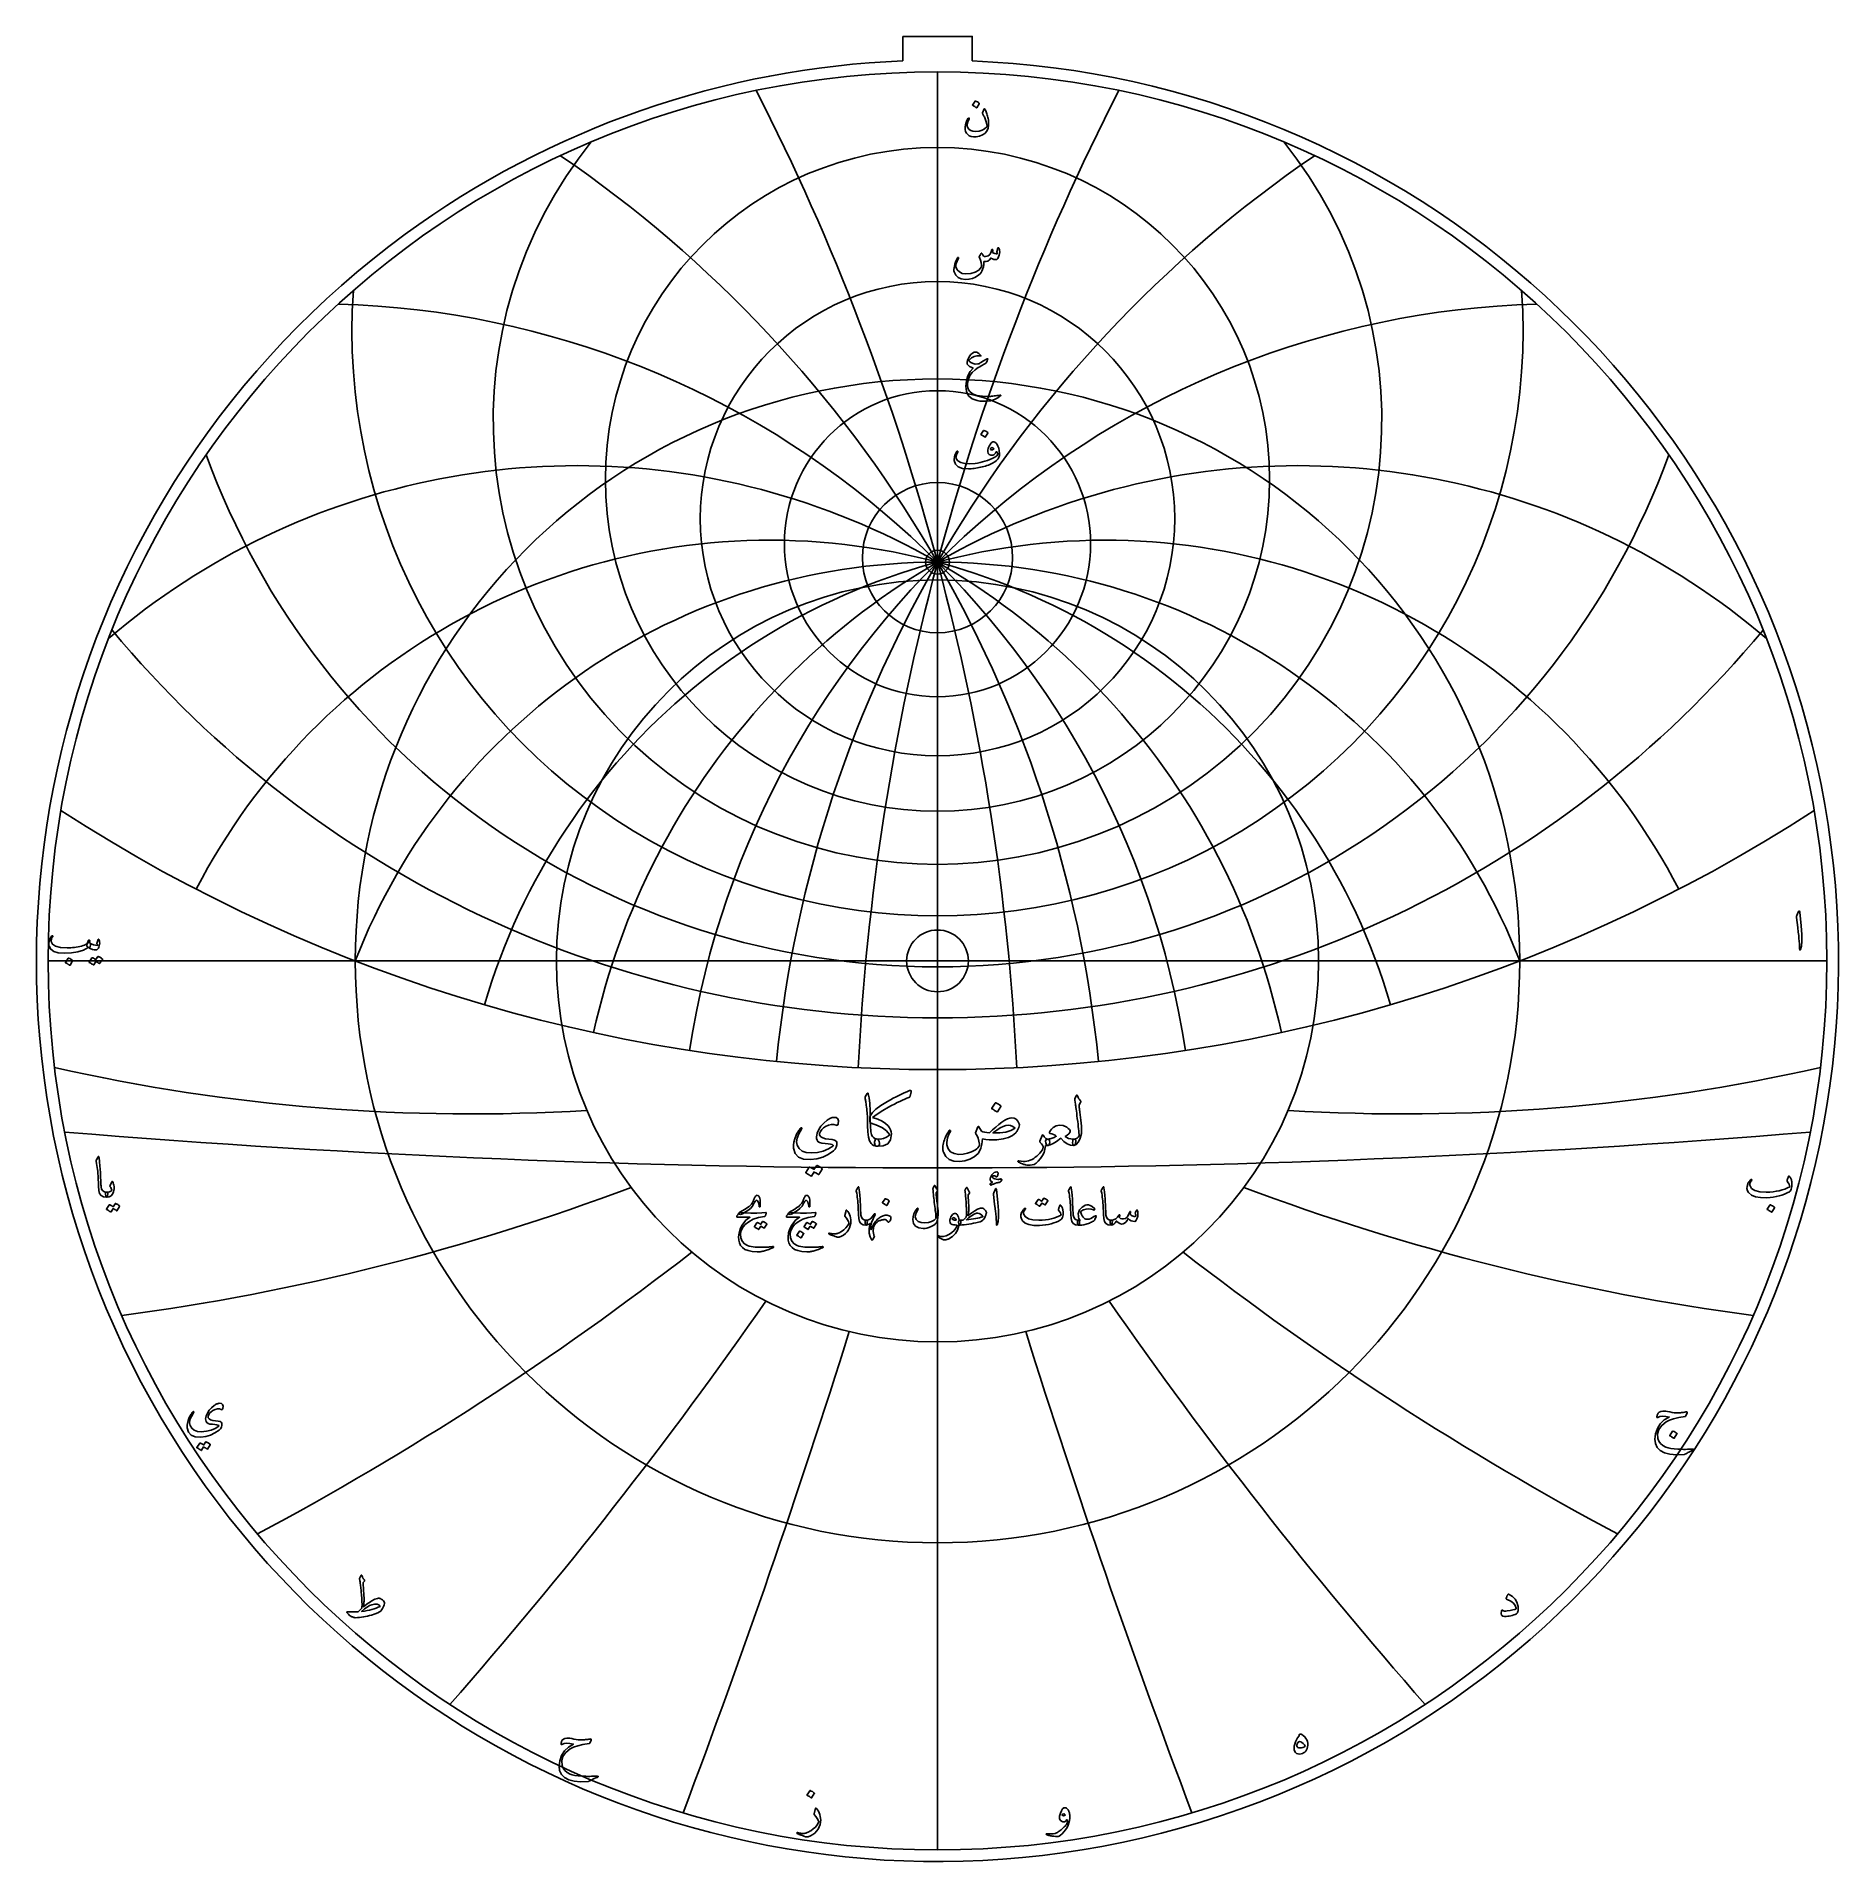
# Model space of a CAD drawing. Header units: millimetres. Extents: x -40.9 to 40.8, y -40.9 to 41.9.
import ezdxf

# ---------------------------------------------------------------- set-up
doc = ezdxf.new("R2010")
doc.units = ezdxf.units.MM
for name, color, linetype in [('CUT_INNER', 6, 'Continuous'), ('CUT_OUTER', 1, 'Continuous'), ('ENGRAVE', 7, 'Continuous'), ('ENGRAVE_FINE', 8, 'Continuous'), ('TEXT', 5, 'Continuous')]:
    doc.layers.add(name, color=color, linetype=linetype)

msp = doc.modelspace()

# ---------------------------------------------------------------- linework, layer by layer
at = {"layer": 'CUT_INNER'}
msp.add_circle((0, 0), 1.4, dxfattribs=at)
at = {"layer": 'CUT_OUTER'}
for points in [[(-1.575, 41.93), (1.575, 41.93), (1.575, 40.8195)], [(-1.575, 40.8195), (-1.575, 41.93)]]:
    msp.add_lwpolyline(points, dxfattribs=at)
for centre, radius, start, end in [((-0.0002, -0.0001), 40.85, 126.210603, 87.790069), ((-0.0008, 0.0016), 40.8482, 92.208545, 126.211308)]:
    msp.add_arc(centre, radius, start, end, dxfattribs=at)
at = {"layer": 'ENGRAVE'}
for points in [[(0, -40.325), (0, 40.325)], [(-40.325, 0), (40.325, 0)], [(0, -40.325), (0, -17.2788)]]:
    msp.add_lwpolyline(points, dxfattribs=at)
for centre, radius in [((0, 0), 40.325), ((0, 21.8391), 15.0535), ((0, 20.0597), 10.7555), ((0, 0), 26.3963), ((0, 18.9237), 6.9405), ((0, 18.2894), 3.4057), ((0, 18.0852), 0.54), ((0, 0), 17.2788)]:
    msp.add_circle(centre, radius, dxfattribs=at)
for centre, radius, start, end in [((0, 24.5206), 20.1428, 141.189692, 38.810308), ((0, 28.5867), 26.5479, 176.066547, 3.933453), ((0, 35.0098), 35.2785, 199.982756, 340.017244), ((0, -10.2208), 28.306, 21.166667, 158.833333), ((0, -10.2208), 28.306, 21.166667, 158.833333), ((0, 46.0334), 48.6139, 219.655565, 320.344435), ((0, 68.1714), 73.1034, 237.065579, 302.934421), ((-21.1417, 78.902), 85.8444, 257.28669, 273.505899), ((21.1417, 78.902), 85.8444, 266.494101, 282.71331), ((-50.992, 88.3207), 105.3446, 277.645254, 290.620622), ((50.992, 88.3207), 105.3446, 249.379378, 262.354746), ((-96.0614, 96.0614), 138.3921, 298.122156, 307.853681), ((96.0614, 96.0614), 138.3921, 232.146319, 241.877844), ((-176.3583, 101.8205), 205.3447, 318.693201, 325.180885), ((176.3583, 101.8205), 205.3447, 214.819115, 221.306799), ((-393.2466, 105.3701), 407.9737, 339.329779, 342.573621), ((393.2466, 105.3701), 407.9737, 197.426379, 200.670221)]:
    msp.add_arc(centre, radius, start, end, dxfattribs=at)
at = {"layer": 'ENGRAVE_FINE'}
for centre, radius, start, end in [((-105.6395, -10.2208), 109.366, 2.818208, 27.028421), ((-105.6395, -10.2208), 109.366, 2.818208, 27.028421), ((105.6395, -10.2208), 109.366, 152.971579, 177.181792), ((105.6395, -10.2208), 109.366, 152.971579, 177.181792), ((-49.0274, -10.2208), 56.612, 5.732201, 55.659267), ((-49.0274, -10.2208), 56.612, 5.732201, 55.659267), ((49.0274, -10.2208), 56.612, 124.340733, 174.267799), ((49.0274, -10.2208), 56.612, 124.340733, 174.267799), ((-28.306, -10.2208), 40.0307, 8.850971, 88.379555), ((-28.306, -10.2208), 40.0307, 8.850971, 88.379555), ((28.306, -10.2208), 40.0307, 91.620445, 171.149029), ((28.306, -10.2208), 40.0307, 91.620445, 171.149029), ((-16.3425, -10.2208), 32.685, 12.313872, 130.522961), ((-16.3425, -10.2208), 32.685, 12.313872, 130.522961), ((16.3425, -10.2208), 32.685, 49.477039, 167.686128), ((16.3425, -10.2208), 32.685, 49.477039, 167.686128), ((-7.5846, -10.2208), 29.3045, 16.317831, 152.629647), ((-7.5846, -10.2208), 29.3045, 16.317831, 152.629647), ((7.5846, -10.2208), 29.3045, 27.370353, 163.682169), ((7.5846, -10.2208), 29.3045, 27.370353, 163.682169), ((0, 472.7823), 482.173, 265.292614, 274.707386)]:
    msp.add_arc(centre, radius, start, end, dxfattribs=at)
at = {"layer": 'TEXT'}
for points in [[(1.703, 38.9972), (1.706, 39.0002), (1.7101, 39.002), (1.7155, 39.0026), (1.7221, 39.002), (1.7687, 38.9831), (1.8125, 38.9601), (1.8537, 38.9328), (1.8922, 38.9014), (1.8959, 38.8966), (1.8976, 38.8918), (1.8971, 38.887), (1.8946, 38.8822), (1.782, 38.7002), (1.7778, 38.6959), (1.7724, 38.6948), (1.7658, 38.6971), (1.758, 38.7026), (1.7513, 38.7074), (1.7407, 38.7146), (1.7262, 38.7242), (1.7077, 38.7361), (1.6851, 38.7505), (1.6581, 38.7673), (1.6265, 38.7864), (1.5904, 38.808), (1.5856, 38.8116), (1.5832, 38.8152), (1.5832, 38.8188), (1.5856, 38.8224)], [(2.1461, 38.6379), (2.1661, 38.5975), (2.1856, 38.5553), (2.2044, 38.5113), (2.2227, 38.4655), (2.2401, 38.4176), (2.2562, 38.3673), (2.2712, 38.3146), (2.285, 38.2595), (2.2968, 38.2046), (2.3059, 38.1502), (2.3124, 38.0962), (2.3161, 38.0427), (2.3172, 37.9895), (2.3155, 37.9364), (2.3112, 37.8835), (2.3041, 37.8308), (2.2925, 37.7754), (2.2766, 37.7242), (2.2565, 37.6772), (2.2323, 37.6344), (2.1498, 37.5369), (2.0413, 37.4625), (1.9067, 37.4112), (1.7461, 37.3829), (1.6299, 37.38), (1.5281, 37.3954), (1.4407, 37.4291), (1.3676, 37.4811), (1.3127, 37.5478), (1.2748, 37.626), (1.254, 37.7155), (1.2503, 37.8164), (1.2639, 37.9233), (1.2928, 38.026), (1.3369, 38.1245), (1.3964, 38.2188), (1.4058, 38.2296), (1.4149, 38.2355), (1.4238, 38.2367), (1.4323, 38.2331), (1.4402, 38.2257), (1.4425, 38.2152), (1.439, 38.2017), (1.4299, 38.1852), (1.3706, 38.0665), (1.3413, 37.9595), (1.3419, 37.8641), (1.3724, 37.7805), (1.4283, 37.7134), (1.5072, 37.6655), (1.6091, 37.6368), (1.7341, 37.6272), (1.8851, 37.642), (2.0197, 37.6817), (2.1378, 37.7462), (2.2395, 37.8356), (2.2416, 37.8387), (2.2431, 37.8433), (2.244, 37.8495), (2.2443, 37.8571), (2.2408, 37.9171), (2.2281, 37.987), (2.2061, 38.0668), (2.1748, 38.1565), (2.1571, 38.2016), (2.1401, 38.2436), (2.1236, 38.2825), (2.1077, 38.3182), (2.0923, 38.3506), (2.0772, 38.3796), (2.0624, 38.4051), (2.0479, 38.4272), (2.041, 38.4387), (2.0371, 38.4493), (2.0362, 38.459), (2.0383, 38.4679), (2.1101, 38.6451), (2.1169, 38.6554), (2.1251, 38.6577), (2.1348, 38.6519), (2.1461, 38.6379)], [(2.7329, 32.3282), (2.7371, 32.3387), (2.7425, 32.3462), (2.749, 32.3506), (2.7568, 32.3521), (2.7669, 32.3509), (2.7754, 32.3474), (2.7824, 32.3414), (2.788, 32.333), (2.8016, 32.303), (2.8113, 32.2659), (2.8172, 32.2216), (2.8191, 32.1701), (2.8139, 32.086), (2.7981, 32.006), (2.772, 31.9303), (2.7353, 31.8587), (2.7227, 31.8415), (2.7089, 31.8282), (2.694, 31.8188), (2.6778, 31.8132), (2.6193, 31.8095), (2.5562, 31.8198), (2.4887, 31.8442), (2.4167, 31.8827), (2.3561, 31.7996), (2.2844, 31.7444), (2.2016, 31.717), (2.1077, 31.7174), (2.1047, 31.6669), (2.1003, 31.6183), (2.0945, 31.5717), (2.0874, 31.527), (2.0789, 31.484), (2.0691, 31.4423), (2.058, 31.4019), (2.0455, 31.3629), (2.0164, 31.2926), (1.9772, 31.2276), (1.9278, 31.168), (1.8682, 31.1138), (1.7289, 31.021), (1.5814, 30.9558), (1.4259, 30.918), (1.2622, 30.9079), (1.078, 30.9329), (0.9323, 30.9983), (0.8253, 31.1041), (0.7569, 31.2504), (0.7476, 31.3031), (0.7461, 31.3653), (0.7524, 31.4372), (0.7665, 31.5186), (0.7891, 31.6078), (0.8209, 31.7007), (0.8621, 31.7971), (0.9126, 31.8971), (0.9166, 31.9034), (0.9215, 31.9078), (0.9274, 31.9105), (0.9341, 31.9114), (0.9408, 31.9108), (0.9467, 31.909), (0.9516, 31.906), (0.9557, 31.9019), (0.9584, 31.8957), (0.9593, 31.8893), (0.9584, 31.8825), (0.9557, 31.8755), (0.8916, 31.7424), (0.8503, 31.633), (0.8317, 31.5472), (0.8359, 31.4851), (0.8964, 31.3481), (0.9916, 31.2486), (1.1215, 31.1864), (1.2862, 31.1617), (1.5164, 31.1764), (1.7113, 31.2348), (1.8709, 31.3369), (1.9952, 31.4827), (1.9947, 31.5788), (1.979, 31.6803), (1.948, 31.7872), (1.9018, 31.8995), (1.8959, 31.9108), (1.8928, 31.921), (1.8923, 31.93), (1.8946, 31.9378), (1.9074, 31.9645), (1.9197, 31.9896), (1.9314, 32.013), (1.9425, 32.0348), (1.953, 32.0546), (1.9628, 32.0722), (1.9721, 32.0876), (1.9808, 32.1007), (1.9857, 32.1062), (1.991, 32.1084), (1.9965, 32.1074), (2.0024, 32.103), (2.0053, 32.0998), (2.0095, 32.0947), (2.0149, 32.0878), (2.0215, 32.0791), (2.029, 32.0686), (2.0371, 32.0563), (2.0458, 32.0423), (2.055, 32.0264), (2.0739, 31.9959), (2.0898, 31.9737), (2.1027, 31.9599), (2.1125, 31.9545), (2.1748, 31.9493), (2.2371, 31.9599), (2.2994, 31.9864), (2.3616, 32.0288), (2.3842, 32.0569), (2.4065, 32.103), (2.4285, 32.1671), (2.4503, 32.2492), (2.4523, 32.2569), (2.4562, 32.2635), (2.4619, 32.2689), (2.4694, 32.2731), (2.4764, 32.2758), (2.4832, 32.2767), (2.4896, 32.2758), (2.4958, 32.2731), (2.5049, 32.2581), (2.5083, 32.23), (2.5061, 32.1887), (2.4982, 32.1342), (2.5465, 32.1045), (2.5982, 32.0851), (2.6531, 32.0758), (2.7113, 32.0767), (2.7106, 32.0942), (2.7083, 32.1084), (2.7046, 32.1194), (2.6993, 32.127), (2.6934, 32.1342), (2.6898, 32.1414), (2.6886, 32.1486), (2.6898, 32.1557)], [(1.6551, 27.6071), (1.6926, 27.6173), (1.7335, 27.6167), (1.7777, 27.6053), (1.8251, 27.5832), (1.8493, 27.5687), (1.8715, 27.5541), (1.8918, 27.5394), (1.9101, 27.5245), (1.9265, 27.5096), (1.941, 27.4948), (1.9535, 27.4802), (1.964, 27.4658), (1.9711, 27.4517), (1.9682, 27.443), (1.9555, 27.4397), (1.9329, 27.4418), (1.7896, 27.4514), (1.6569, 27.4203), (1.5345, 27.3484), (1.4227, 27.2359), (1.4196, 27.2285), (1.4197, 27.2209), (1.4232, 27.213), (1.4299, 27.2047), (1.5173, 27.1392), (1.6119, 27.0957), (1.7137, 27.0745), (1.8227, 27.0754), (1.8423, 27.0793), (1.8676, 27.0886), (1.8986, 27.1032), (1.9353, 27.1233), (2.0021, 27.164), (2.061, 27.1999), (2.1122, 27.2311), (2.1556, 27.2574), (2.1913, 27.279), (2.2191, 27.2957), (2.2392, 27.3077), (2.2515, 27.3149), (2.269, 27.3204), (2.2784, 27.3155), (2.2797, 27.3001), (2.273, 27.2742), (2.2471, 27.2062), (2.2245, 27.1556), (2.2052, 27.1224), (2.1892, 27.1065), (2.1399, 27.0831), (2.0877, 27.0559), (2.0327, 27.025), (1.9748, 26.9904), (1.9141, 26.952), (1.8506, 26.9098), (1.7842, 26.8639), (1.7149, 26.8143), (1.576, 26.6911), (1.4706, 26.5467), (1.3988, 26.3809), (1.3605, 26.194), (1.3587, 26.0922), (1.3748, 25.9976), (1.409, 25.9101), (1.461, 25.8299), (1.5911, 25.7224), (1.7826, 25.6491), (2.0354, 25.6098), (2.3497, 25.6048), (2.3982, 25.6077), (2.4505, 25.6119), (2.5066, 25.6173), (2.5664, 25.6239), (2.6298, 25.6318), (2.6967, 25.6413), (2.7669, 25.6522), (2.8407, 25.6646), (2.8534, 25.666), (2.8628, 25.6652), (2.869, 25.6624), (2.8718, 25.6574), (2.86, 25.6332), (2.8125, 25.5964), (2.7294, 25.547), (2.6107, 25.485), (2.5386, 25.451), (2.4754, 25.4257), (2.4212, 25.4091), (2.376, 25.4012), (2.2077, 25.3886), (2.055, 25.3868), (1.9179, 25.3958), (1.7964, 25.4155), (1.567, 25.501), (1.406, 25.6377), (1.3131, 25.8256), (1.2886, 26.0646), (1.3158, 26.3157), (1.3784, 26.5371), (1.4763, 26.7288), (1.6095, 26.891), (1.523, 26.9296), (1.4527, 26.9688), (1.3985, 27.0086), (1.3605, 27.049), (1.3501, 27.0654), (1.3431, 27.0832), (1.3393, 27.1025), (1.3389, 27.1233), (1.3471, 27.1793), (1.3599, 27.2323), (1.3771, 27.2823), (1.3988, 27.3293), (1.4561, 27.4239), (1.5179, 27.5017), (1.5842, 27.5628), (1.6551, 27.6071)], [(2.0874, 24.0583), (2.0904, 24.0613), (2.0946, 24.0631), (2.1, 24.0637), (2.1065, 24.0631), (2.1531, 24.0442), (2.197, 24.0211), (2.2381, 23.9939), (2.2766, 23.9625), (2.2803, 23.9577), (2.282, 23.9529), (2.2815, 23.9481), (2.279, 23.9433), (2.1664, 23.7613), (2.1622, 23.7569), (2.1568, 23.7559), (2.1503, 23.7581), (2.1425, 23.7637), (2.1357, 23.7685), (2.1251, 23.7756), (2.1106, 23.7852), (2.0922, 23.7972), (2.0696, 23.8116), (2.0425, 23.8283), (2.0109, 23.8475), (1.9748, 23.8691), (1.97, 23.8726), (1.9676, 23.8762), (1.9676, 23.8798), (1.97, 23.8834)], [(2.5113, 23.5457), (2.5591, 23.5491), (2.6065, 23.5307), (2.6537, 23.4905), (2.7005, 23.4283), (2.7423, 23.3475), (2.7742, 23.2511), (2.7962, 23.1391), (2.8083, 23.0116), (2.8097, 22.9653), (2.8065, 22.9224), (2.7989, 22.8827), (2.7868, 22.8463), (2.744, 22.7737), (2.6802, 22.7044), (2.5955, 22.6384), (2.4898, 22.5757), (2.4301, 22.5465), (2.3685, 22.5191), (2.305, 22.4933), (2.2395, 22.4691), (2.1719, 22.4465), (2.1021, 22.4257), (2.03, 22.4064), (1.9556, 22.3888), (1.881, 22.373), (1.808, 22.3592), (1.7367, 22.3473), (1.667, 22.3373), (1.5988, 22.3295), (1.532, 22.3239), (1.4665, 22.3205), (1.4024, 22.3194), (1.1349, 22.3411), (0.9383, 22.411), (0.8127, 22.5291), (0.7581, 22.6954), (0.7564, 22.734), (0.7587, 22.7781), (0.7648, 22.8275), (0.7748, 22.8822), (0.7912, 22.9424), (0.8138, 23.0008), (0.8426, 23.0574), (0.8778, 23.1122), (0.8831, 23.1185), (0.8892, 23.123), (0.8962, 23.1257), (0.9042, 23.1266), (0.9118, 23.1255), (0.9179, 23.1224), (0.9226, 23.1171), (0.9257, 23.1098), (0.9272, 23.1017), (0.9269, 23.0942), (0.9248, 23.0873), (0.9209, 23.081), (0.8563, 22.9538), (0.8347, 22.8451), (0.8563, 22.755), (0.9209, 22.6834), (1.0636, 22.6089), (1.2425, 22.5649), (1.4576, 22.5514), (1.7089, 22.5685), (1.8192, 22.5843), (1.9296, 22.6056), (2.0402, 22.6322), (2.1509, 22.6643), (2.2616, 22.7017), (2.3721, 22.7445), (2.4825, 22.7927), (2.5928, 22.8463), (2.6514, 22.88), (2.6958, 22.9164), (2.7257, 22.9554), (2.7413, 22.9972), (2.7329, 23.026), (2.7197, 23.0523), (2.7017, 23.0763), (2.679, 23.0978), (2.6763, 23.0989), (2.673, 23.0972), (2.6691, 23.0929), (2.6646, 23.0858), (2.6302, 23.0304), (2.5916, 22.9888), (2.5488, 22.961), (2.5017, 22.9469), (2.4158, 22.9457), (2.3497, 22.9709), (2.3032, 23.0224), (2.2766, 23.1002), (2.277, 23.1689), (2.3, 23.2529), (2.3453, 23.3521), (2.4131, 23.4667), (2.4345, 23.495), (2.458, 23.5176), (2.4836, 23.5345), (2.5113, 23.5457)], [(2.5377, 23.208), (2.5465, 23.2188), (2.5491, 23.2295), (2.5453, 23.2403), (2.5353, 23.2511), (2.4946, 23.2771), (2.4586, 23.2834), (2.4275, 23.27), (2.4011, 23.2367), (2.3977, 23.2265), (2.397, 23.2176), (2.3989, 23.2098), (2.4035, 23.2032), (2.4371, 23.1819), (2.4706, 23.1757), (2.5041, 23.1843), (2.5377, 23.208)], [(39.0226, 2.2055), (39.0471, 2.2527), (39.0667, 2.2694), (39.0816, 2.2553), (39.0916, 2.2106), (39.1504, 1.5847), (39.1853, 1.2005), (39.1932, 0.8936), (39.1739, 0.664), (39.1274, 0.5116), (39.1189, 0.4992), (39.1114, 0.4925), (39.1049, 0.4915), (39.0993, 0.4963), (39.0948, 0.5038), (39.0916, 0.5135), (39.0897, 0.5255), (39.0891, 0.5397), (39.0891, 0.6504), (39.084, 0.7677), (39.0737, 0.8918), (39.0584, 1.0226), (39.0551, 1.0568), (39.045, 1.1491), (39.0282, 1.2995), (39.0048, 1.508), (38.9485, 1.9704), (38.9473, 1.995), (38.9485, 2.0177), (38.9524, 2.0385), (38.9588, 2.0573)], [(-38.4478, 0.831), (-38.4453, 0.8297), (-38.443, 0.8284), (-38.4409, 0.8271), (-38.4389, 0.8259), (-38.4369, 0.8244), (-38.4347, 0.8227), (-38.4324, 0.8206), (-38.4299, 0.8182), (-38.4093, 0.7939), (-38.4012, 0.7594), (-38.4055, 0.7147), (-38.4223, 0.6598), (-38.4377, 0.6264), (-38.4535, 0.6055), (-38.4697, 0.5971), (-38.4861, 0.601), (-38.4944, 0.605), (-38.5015, 0.6068), (-38.5072, 0.6063), (-38.5117, 0.6036), (-38.7212, 0.489), (-38.9715, 0.4082), (-39.2628, 0.3612), (-39.5949, 0.3481), (-39.8635, 0.3711), (-40.0663, 0.4324), (-40.2033, 0.5321), (-40.2745, 0.67), (-40.2855, 0.7352), (-40.2879, 0.8003), (-40.2817, 0.8655), (-40.2668, 0.9306), (-40.2466, 0.9883), (-40.2215, 1.0411), (-40.1916, 1.0892), (-40.157, 1.1325), (-40.1504, 1.1379), (-40.1436, 1.1414), (-40.1364, 1.143), (-40.1289, 1.1427), (-40.1219, 1.1396), (-40.1161, 1.1356), (-40.1116, 1.1307), (-40.1084, 1.1248), (-40.107, 1.119), (-40.1078, 1.112), (-40.1108, 1.1037), (-40.1161, 1.0941), (-40.1532, 1.0398), (-40.1774, 0.9868), (-40.1889, 0.9351), (-40.1876, 0.8846), (-40.127, 0.7582), (-39.9858, 0.6675), (-39.7642, 0.6125), (-39.4621, 0.5934), (-39.3791, 0.5947), (-39.2963, 0.5985), (-39.2137, 0.6049), (-39.1312, 0.6138), (-39.0494, 0.6253), (-38.9687, 0.6394), (-38.8891, 0.656), (-38.8106, 0.6751), (-38.7344, 0.6969), (-38.672, 0.7186), (-38.6233, 0.7403), (-38.5883, 0.762), (-38.5748, 0.7735), (-38.5624, 0.7875), (-38.5512, 0.8042), (-38.5411, 0.8233), (-38.5315, 0.8447), (-38.5222, 0.868), (-38.513, 0.8933), (-38.504, 0.9204), (-38.5005, 0.9287), (-38.4951, 0.9357), (-38.4877, 0.9415), (-38.4785, 0.9459), (-38.4686, 0.9483), (-38.4593, 0.9479), (-38.4507, 0.9445), (-38.4427, 0.9383), (-38.4363, 0.9297), (-38.4325, 0.9191), (-38.4312, 0.9067), (-38.4325, 0.8923)], [(-38.5244, 0.6266), (-38.5522, 0.6529), (-38.5666, 0.686), (-38.5676, 0.7258), (-38.5551, 0.7722), (-38.5281, 0.8139), (-38.5034, 0.8393), (-38.4809, 0.8484), (-38.4606, 0.8412), (-38.3648, 0.7778), (-38.269, 0.7333), (-38.1732, 0.7076), (-38.0773, 0.7007), (-38.074, 0.7013), (-38.0716, 0.7032), (-38.0702, 0.7064), (-38.0697, 0.7109), (-38.0721, 0.7194), (-38.0793, 0.732), (-38.0912, 0.7487), (-38.108, 0.7697), (-38.1112, 0.7761), (-38.1131, 0.7824), (-38.1138, 0.7888), (-38.1131, 0.7952), (-38.0518, 0.9715), (-38.0489, 0.9782), (-38.0454, 0.983), (-38.0413, 0.9859), (-38.0365, 0.9868), (-38.0317, 0.986), (-38.0275, 0.9836), (-38.024, 0.9796), (-38.0211, 0.9741), (-38.002, 0.9167), (-37.9905, 0.8597), (-37.9867, 0.803), (-37.9905, 0.7467), (-38.0029, 0.6766), (-38.0199, 0.6196), (-38.0413, 0.5757), (-38.0671, 0.5448), (-38.0868, 0.5279), (-38.1048, 0.5155), (-38.1213, 0.5075), (-38.1361, 0.504), (-38.2217, 0.502), (-38.3149, 0.5218), (-38.4159, 0.5634), (-38.5244, 0.6266)], [(-39.4161, 0.1207), (-39.4129, 0.1239), (-39.4084, 0.1258), (-39.4027, 0.1265), (-39.3956, 0.1258), (-39.346, 0.1057), (-39.2992, 0.0811), (-39.2553, 0.0521), (-39.2143, 0.0185), (-39.2103, 0.0134), (-39.2085, 0.0083), (-39.209, 0.0032), (-39.2117, -0.0019), (-39.3318, -0.1961), (-39.3362, -0.2007), (-39.342, -0.2018), (-39.349, -0.1994), (-39.3573, -0.1935), (-39.3645, -0.1884), (-39.3758, -0.1807), (-39.3913, -0.1705), (-39.411, -0.1577), (-39.4351, -0.1424), (-39.464, -0.1245), (-39.4977, -0.1041), (-39.5362, -0.0811), (-39.5413, -0.0773), (-39.5438, -0.0734), (-39.5438, -0.0696), (-39.5413, -0.0658)], [(-38.0697, 0.1923), (-38.0665, 0.1955), (-38.062, 0.1974), (-38.0563, 0.198), (-38.0492, 0.1974), (-38.0241, 0.188), (-37.9997, 0.1776), (-37.9762, 0.1662), (-37.9534, 0.1539), (-37.9313, 0.1405), (-37.9097, 0.1258), (-37.8885, 0.1099), (-37.8679, 0.0926), (-37.8639, 0.0874), (-37.8621, 0.0818), (-37.8626, 0.0759), (-37.8653, 0.0696), (-37.9879, -0.1245), (-37.9913, -0.1271), (-37.9962, -0.1271), (-38.0028, -0.1245), (-38.0109, -0.1194), (-38.0165, -0.1147), (-38.0256, -0.1082), (-38.0382, -0.1), (-38.0544, -0.09), (-38.0742, -0.0781), (-38.0978, -0.0642), (-38.1253, -0.0481), (-38.1565, -0.03), (-38.2536, -0.1807), (-38.2581, -0.1854), (-38.2639, -0.1865), (-38.2709, -0.1841), (-38.2792, -0.1782), (-38.2864, -0.1731), (-38.2977, -0.1654), (-38.3132, -0.1552), (-38.3328, -0.1424), (-38.3569, -0.1271), (-38.3858, -0.1092), (-38.4195, -0.0888), (-38.458, -0.0658), (-38.462, -0.0619), (-38.4638, -0.0581), (-38.4633, -0.0543), (-38.4606, -0.0504), (-38.3354, 0.1361), (-38.3322, 0.1393), (-38.3277, 0.1412), (-38.322, 0.1418), (-38.3149, 0.1412), (-38.2936, 0.1342), (-38.2728, 0.1262), (-38.2527, 0.117), (-38.2332, 0.1067), (-38.2144, 0.0954), (-38.1961, 0.0834), (-38.1786, 0.0705), (-38.1617, 0.0569)], [(-2.7624, -8.0692), (-2.7123, -8.0888), (-2.6738, -8.1283), (-2.6469, -8.1878), (-2.6315, -8.2672), (-2.6325, -8.3333), (-2.6546, -8.3782), (-2.6979, -8.402), (-2.7624, -8.4046), (-2.8341, -8.391), (-2.8989, -8.3662), (-2.957, -8.3303), (-3.0083, -8.2832), (-3.0832, -8.1649), (-3.1353, -7.9886), (-3.1646, -7.7545), (-3.1712, -7.4625), (-3.1702, -7.3739), (-3.1704, -7.2872), (-3.1718, -7.2023), (-3.1744, -7.1192), (-3.1782, -7.038), (-3.1832, -6.9591), (-3.1894, -6.8823), (-3.1967, -6.8078), (-3.2076, -6.7132), (-3.2179, -6.6274), (-3.2276, -6.5503), (-3.2367, -6.4821), (-3.2451, -6.423), (-3.253, -6.3735), (-3.2603, -6.3336), (-3.267, -6.3032), (-3.2784, -6.2525), (-3.2838, -6.2122), (-3.2832, -6.1823), (-3.2766, -6.1627), (-3.184, -6.0158), (-3.1706, -6.0006), (-3.1592, -5.9966), (-3.1498, -6.0038), (-3.1425, -6.0222), (-3.1031, -6.2156), (-3.0746, -6.4733), (-3.0568, -6.7952), (-3.0498, -7.1814), (-3.0473, -7.3242), (-3.0431, -7.4525), (-3.037, -7.5662), (-3.0291, -7.6653), (-3.0194, -7.7496), (-3.0079, -7.8189), (-2.9947, -7.8733), (-2.9796, -7.9128), (-2.9433, -7.9704), (-2.895, -8.0158), (-2.8347, -8.0487), (-2.7624, -8.0692)], [(-2.9445, -7.108), (-2.7065, -7.186), (-2.5101, -7.2733), (-2.3552, -7.3697), (-2.2419, -7.4752), (-2.1734, -7.5691), (-2.1245, -7.6621), (-2.0952, -7.7543), (-2.0854, -7.8457), (-2.1279, -8.1142), (-2.2554, -8.2968), (-2.468, -8.3936), (-2.7656, -8.4046), (-2.7868, -8.399), (-2.8055, -8.3854), (-2.8219, -8.3638), (-2.8359, -8.3343), (-2.8484, -8.2922), (-2.8542, -8.2521), (-2.8532, -8.214), (-2.8455, -8.1778), (-2.8273, -8.1267), (-2.8079, -8.0916), (-2.7874, -8.0724), (-2.7656, -8.0692), (-2.6009, -8.079), (-2.4487, -8.0541), (-2.3087, -7.9944), (-2.1812, -7.9), (-2.1734, -7.8922), (-2.1692, -7.8848), (-2.1686, -7.8778), (-2.1716, -7.8712), (-2.3061, -7.7116), (-2.4894, -7.5742), (-2.7213, -7.4593), (-3.0019, -7.3667), (-3.0313, -7.3505), (-3.0522, -7.318), (-3.0648, -7.2691), (-3.069, -7.2038), (-3.067, -7.1461), (-3.061, -7.0944), (-3.051, -7.0487), (-3.0371, -7.009), (-2.947, -6.8737), (-2.7888, -6.7232), (-2.5622, -6.5575), (-2.2674, -6.3767), (-2.1358, -6.3033), (-2.0059, -6.2334), (-1.8779, -6.1668), (-1.7517, -6.1036), (-1.6272, -6.0438), (-1.5046, -5.9874), (-1.3837, -5.9345), (-1.2646, -5.8849), (-1.2267, -5.8761), (-1.2024, -5.8817), (-1.1916, -5.9016), (-1.1944, -5.936), (-1.2423, -6.1371), (-1.2491, -6.1577), (-1.2599, -6.1747), (-1.2746, -6.188), (-1.2934, -6.1978), (-1.3848, -6.2327), (-1.4834, -6.2733), (-1.5892, -6.3197), (-1.7022, -6.3719), (-1.8221, -6.4301), (-1.9489, -6.4944), (-2.0824, -6.565), (-2.2227, -6.6417), (-2.4846, -6.7906), (-2.6922, -6.918), (-2.8455, -7.0238), (-2.9445, -7.108)], [(2.6123, -6.4501), (2.6163, -6.4461), (2.6219, -6.4437), (2.6291, -6.4429), (2.6379, -6.4437), (2.6999, -6.4689), (2.7584, -6.4996), (2.8133, -6.5359), (2.8646, -6.5779), (2.8696, -6.5842), (2.8718, -6.5906), (2.8712, -6.597), (2.8678, -6.6034), (2.7177, -6.8461), (2.7121, -6.8519), (2.7049, -6.8533), (2.6962, -6.8503), (2.6858, -6.8429), (2.6768, -6.8365), (2.6626, -6.827), (2.6433, -6.8142), (2.6187, -6.7982), (2.5886, -6.7791), (2.5524, -6.7567), (2.5103, -6.7311), (2.4622, -6.7024), (2.4558, -6.6976), (2.4526, -6.6928), (2.4526, -6.688), (2.4558, -6.6832)], [(6.2274, -6.2617), (6.249, -6.2096), (6.2657, -6.1683), (6.2777, -6.1377), (6.2849, -6.118), (6.2905, -6.1054), (6.2977, -6.0964), (6.3065, -6.091), (6.3168, -6.0892), (6.3286, -6.0912), (6.3384, -6.0972), (6.3462, -6.1072), (6.352, -6.1212), (6.3785, -6.1896), (6.4103, -6.2513), (6.4472, -6.3062), (6.4893, -6.3543), (6.5011, -6.3697), (6.5045, -6.387), (6.4995, -6.4064), (6.4861, -6.4278), (6.4158, -6.5268), (6.4206, -6.5711), (6.4254, -6.6146), (6.4302, -6.6573), (6.435, -6.6992), (6.4398, -6.7403), (6.4446, -6.7806), (6.4494, -6.8202), (6.4542, -6.8589), (6.4983, -7.2174), (6.5252, -7.4976), (6.535, -7.6996), (6.5276, -7.8233), (6.4673, -8.0479), (6.3887, -8.2138), (6.2917, -8.3209), (6.1763, -8.3694), (6.1731, -8.3694), (6.1699, -8.3694), (6.1667, -8.3694), (6.1635, -8.3694), (6.1446, -8.3515), (6.1324, -8.3104), (6.127, -8.2461), (6.1284, -8.1587), (6.1314, -8.1263), (6.1404, -8.1028), (6.1554, -8.088), (6.1763, -8.082), (6.2574, -8.0659), (6.3248, -8.0365), (6.3787, -7.994), (6.419, -7.9383), (6.4163, -7.8714), (6.4114, -7.7954), (6.4044, -7.7102), (6.3951, -7.6158), (6.3838, -7.5126), (6.3707, -7.401), (6.3559, -7.281), (6.3392, -7.1527), (6.3238, -7.0266), (6.3097, -6.9132), (6.2967, -6.8126), (6.2849, -6.7248), (6.2747, -6.6497), (6.2665, -6.5874), (6.2604, -6.5379), (6.2562, -6.5012), (6.2242, -6.3192), (6.2232, -6.3012), (6.2234, -6.2856), (6.2248, -6.2725), (6.2274, -6.2617)], [(-4.5923, -7.4497), (-4.6957, -7.4152), (-4.8111, -7.4138), (-4.9384, -7.4455), (-5.0777, -7.5104), (-5.1662, -7.5722), (-5.2398, -7.6461), (-5.2987, -7.7319), (-5.3428, -7.8297), (-5.3472, -7.8493), (-5.3476, -7.8696), (-5.344, -7.8908), (-5.3364, -7.9128), (-5.2857, -7.981), (-5.2007, -8.0325), (-5.0813, -8.0672), (-4.9276, -8.0852), (-4.776, -8.1014), (-4.6658, -8.1307), (-4.5971, -8.1732), (-4.57, -8.2289), (-4.567, -8.3455), (-4.5899, -8.4493), (-4.6388, -8.5403), (-4.7137, -8.6185), (-4.9514, -8.7808), (-5.2047, -8.9004), (-5.4735, -8.9772), (-5.758, -9.0113), (-6.0685, -8.9898), (-6.3009, -8.8964), (-6.455, -8.7311), (-6.5308, -8.494), (-6.5352, -8.3638), (-6.5164, -8.2225), (-6.4745, -8.07), (-6.4095, -7.9064), (-6.3868, -7.8609), (-6.3635, -7.817), (-6.3397, -7.7746), (-6.3152, -7.7339), (-6.29, -7.6946), (-6.2637, -7.6565), (-6.2365, -7.6196), (-6.2083, -7.5838), (-6.1931, -7.5691), (-6.1795, -7.5631), (-6.1675, -7.5659), (-6.1572, -7.5774), (-6.1514, -7.5918), (-6.15, -7.6062), (-6.153, -7.6206), (-6.1604, -7.6349), (-6.2917, -7.8465), (-6.3695, -8.0373), (-6.3939, -8.2074), (-6.3647, -8.3567), (-6.2709, -8.5139), (-6.1332, -8.6249), (-5.9516, -8.6896), (-5.726, -8.708), (-5.437, -8.685), (-5.1767, -8.6257), (-4.9452, -8.5301), (-4.7424, -8.3982), (-4.7302, -8.387), (-4.7257, -8.3758), (-4.7286, -8.3646), (-4.7392, -8.3535), (-4.7821, -8.3327), (-4.8566, -8.3151), (-4.9626, -8.3008), (-5.1001, -8.2896), (-5.24, -8.2724), (-5.3468, -8.2401), (-5.4204, -8.1926), (-5.461, -8.1299), (-5.4797, -8.0563), (-5.4849, -7.979), (-5.4765, -7.8982), (-5.4546, -7.8138), (-5.3833, -7.6479), (-5.2845, -7.4952), (-5.1582, -7.3557), (-5.0043, -7.2293), (-4.9634, -7.1994), (-4.9237, -7.1735), (-4.8851, -7.1515), (-4.8478, -7.1335), (-4.8119, -7.1194), (-4.7775, -7.1088), (-4.7448, -7.1018), (-4.7137, -7.0984), (-4.5919, -7.1098), (-4.5173, -7.1631), (-4.4897, -7.2583), (-4.5093, -7.3954), (-4.5241, -7.4323), (-4.5428, -7.4537), (-4.5656, -7.4595), (-4.5923, -7.4497)], [(3.3596, -7.1144), (3.471, -7.1307), (3.5656, -7.183), (3.6434, -7.2713), (3.7045, -7.3954), (3.7113, -7.4429), (3.7061, -7.496), (3.6889, -7.5547), (3.6598, -7.619), (3.6263, -7.6808), (3.5959, -7.7323), (3.5688, -7.7734), (3.5448, -7.8042), (3.4051, -7.9191), (3.2159, -8.0086), (2.9772, -8.0724), (2.689, -8.1108), (2.5155, -8.1191), (2.3497, -8.1156), (2.1914, -8.1), (2.0407, -8.0724), (2.0051, -8.3066), (1.9592, -8.4948), (1.903, -8.6371), (1.8363, -8.7335), (1.6614, -8.8822), (1.4626, -8.993), (1.2399, -9.0658), (0.9932, -9.1008), (0.7335, -9.0886), (0.5261, -9.0137), (0.3711, -8.8762), (0.2683, -8.676), (0.2595, -8.645), (0.2523, -8.6125), (0.2467, -8.5787), (0.2427, -8.5435), (0.2407, -8.5071), (0.2411, -8.4696), (0.2439, -8.4312), (0.2491, -8.3918), (0.2603, -8.322), (0.2746, -8.2533), (0.2922, -8.1855), (0.313, -8.1187), (0.3367, -8.0532), (0.3633, -7.989), (0.3926, -7.9262), (0.4247, -7.8649), (0.439, -7.8399), (0.4531, -7.8162), (0.467, -7.7936), (0.4806, -7.7722), (0.4939, -7.7521), (0.5066, -7.7331), (0.5187, -7.7154), (0.5301, -7.6988), (0.5383, -7.6894), (0.5469, -7.6836), (0.5559, -7.6814), (0.5653, -7.6828), (0.5752, -7.6866), (0.5828, -7.6916), (0.588, -7.6978), (0.5908, -7.7052), (0.5916, -7.7136), (0.5908, -7.7227), (0.5884, -7.7327), (0.5844, -7.7435), (0.5611, -7.7788), (0.5389, -7.8178), (0.518, -7.8603), (0.4982, -7.9064), (0.4567, -8.0243), (0.4311, -8.1355), (0.4215, -8.2399), (0.4279, -8.3375), (0.4876, -8.5229), (0.5964, -8.6577), (0.7543, -8.7417), (0.9613, -8.775), (1.1613, -8.7656), (1.3557, -8.7279), (1.5445, -8.6618), (1.7277, -8.5674), (1.783, -8.5281), (1.8307, -8.4804), (1.8708, -8.4243), (1.9034, -8.3599), (1.9071, -8.3509), (1.9089, -8.3399), (1.9087, -8.3269), (1.9065, -8.312), (1.8784, -8.169), (1.8419, -8.0437), (1.797, -7.9359), (1.7437, -7.8457), (1.7331, -7.8291), (1.7269, -7.8146), (1.7251, -7.802), (1.7277, -7.7914), (1.8267, -7.5295), (1.8409, -7.5098), (1.8547, -7.5016), (1.868, -7.505), (1.881, -7.52), (1.9992, -7.7211), (2.0624, -7.7511), (2.1437, -7.7738), (2.2429, -7.7894), (2.36, -7.7978), (2.4992, -7.6623), (2.6387, -7.5367), (2.7786, -7.4212), (2.9189, -7.3156), (3.053, -7.2275), (3.1712, -7.1647), (3.2734, -7.1269), (3.3596, -7.1144)], [(6.1763, -8.082), (6.223, -8.089), (6.2546, -8.11), (6.2709, -8.1449), (6.2721, -8.1938), (6.2566, -8.2694), (6.2354, -8.3239), (6.2087, -8.3573), (6.1763, -8.3694), (6.0292, -8.3561), (5.8817, -8.2968), (5.7338, -8.1916), (5.5855, -8.0405), (5.3985, -8.1856), (5.2398, -8.2888), (5.1095, -8.3501), (5.0075, -8.3694), (4.9738, -8.3619), (4.946, -8.3391), (4.9243, -8.3012), (4.9085, -8.2481), (4.9039, -8.1778), (4.9189, -8.1267), (4.9534, -8.0948), (5.0075, -8.082), (5.0567, -8.0772), (5.1053, -8.0692), (5.1533, -8.0581), (5.2007, -8.0437), (5.2475, -8.0259), (5.2937, -8.0046), (5.3393, -7.9796), (5.3843, -7.9511), (5.329, -7.906), (5.2622, -7.8696), (5.1837, -7.8421), (5.0937, -7.8233), (5.0855, -7.8199), (5.0801, -7.813), (5.0775, -7.8024), (5.0777, -7.7882), (5.0929, -7.7393), (5.1256, -7.6852), (5.1759, -7.6259), (5.2438, -7.5615), (5.3853, -7.4766), (5.5352, -7.4457), (5.6935, -7.4687), (5.8602, -7.5455), (5.9308, -7.5946), (5.9799, -7.6429), (6.0075, -7.6904), (6.0135, -7.7371), (5.9959, -7.7874), (5.9528, -7.8425), (5.8841, -7.9024), (5.7899, -7.9671), (5.8572, -8.0173), (5.944, -8.0533), (6.0504, -8.0748), (6.1763, -8.082)], [(3.5161, -7.587), (3.4181, -7.5124), (3.3157, -7.4673), (3.2089, -7.4517), (3.0977, -7.4657), (2.9772, -7.5082), (2.8391, -7.5782), (2.6834, -7.6758), (2.5101, -7.801), (2.8257, -7.802), (3.0985, -7.7667), (3.3287, -7.695), (3.5161, -7.587)], [(4.6466, -8.1714), (4.7456, -7.916), (4.7566, -7.8956), (4.7672, -7.8856), (4.7773, -7.886), (4.7871, -7.8968), (4.8139, -7.9415), (4.8398, -7.9798), (4.865, -8.0118), (4.8893, -8.0373), (4.9161, -8.0569), (4.9452, -8.0708), (4.9767, -8.0792), (5.0107, -8.082), (5.0442, -8.0908), (5.0682, -8.1171), (5.0825, -8.1611), (5.0873, -8.2225), (5.0825, -8.2844), (5.0682, -8.3295), (5.0442, -8.3579), (5.0107, -8.3694), (4.9849, -8.3706), (4.9588, -8.371), (4.9322, -8.3706), (4.9053, -8.3694), (4.9007, -8.3706), (4.8965, -8.3742), (4.8927, -8.3802), (4.8893, -8.3886), (4.8722, -8.5397), (4.8302, -8.6864), (4.7636, -8.8287), (4.6722, -8.9666), (4.5702, -9.0866), (4.4718, -9.175), (4.377, -9.2319), (4.2857, -9.2572), (4.1999, -9.2638), (4.1213, -9.2644), (4.0498, -9.259), (3.9855, -9.2477), (3.9541, -9.2389), (3.9205, -9.2285), (3.8847, -9.2165), (3.8466, -9.203), (3.8066, -9.1874), (3.7648, -9.1694), (3.7212, -9.1491), (3.6758, -9.1263), (3.6644, -9.1211), (3.6558, -9.1151), (3.65, -9.1083), (3.647, -9.1008), (3.645, -9.0906), (3.6454, -9.0824), (3.6482, -9.0762), (3.6534, -9.072), (3.6602, -9.0682), (3.6678, -9.0664), (3.6762, -9.0666), (3.6854, -9.0688), (3.786, -9.0892), (3.8802, -9.0992), (3.968, -9.0988), (4.0494, -9.088), (4.13, -9.0667), (4.2087, -9.0381), (4.2856, -9.0021), (4.3608, -8.9586), (4.4343, -8.908), (4.5065, -8.8505), (4.5773, -8.7859), (4.6466, -8.7143), (4.6987, -8.6491), (4.74, -8.5842), (4.7706, -8.5197), (4.7903, -8.4557), (4.7845, -8.411), (4.7608, -8.3599), (4.7191, -8.3024), (4.6594, -8.2385), (4.649, -8.2247), (4.6434, -8.209), (4.6426, -8.1912), (4.6466, -8.1714)], [(-38.0554, -8.8841), (-38.0505, -8.8765), (-38.0459, -8.8714), (-38.0415, -8.8688), (-38.0375, -8.8688), (-38.0315, -8.8722), (-38.0261, -8.8822), (-38.0213, -8.899), (-38.0171, -8.9225), (-37.996, -9.1133), (-37.9788, -9.2897), (-37.9654, -9.4518), (-37.9558, -9.5995), (-37.9496, -9.7258), (-37.944, -9.839), (-37.9388, -9.9391), (-37.9341, -10.0261), (-37.93, -10.1001), (-37.9267, -10.1609), (-37.9243, -10.2087), (-37.9226, -10.2433), (-37.8999, -10.3471), (-37.8498, -10.4234), (-37.7722, -10.4723), (-37.6671, -10.4937), (-37.6379, -10.5013), (-37.6192, -10.5192), (-37.611, -10.5473), (-37.6134, -10.5857), (-37.6254, -10.646), (-37.6384, -10.6891), (-37.6522, -10.715), (-37.6671, -10.7236), (-37.815, -10.7041), (-37.9239, -10.6457), (-37.9938, -10.5483), (-38.0248, -10.4119), (-38.0296, -10.3467), (-38.034, -10.2813), (-38.0379, -10.2158), (-38.0414, -10.1501), (-38.0445, -10.0842), (-38.0474, -10.0182), (-38.0502, -9.952), (-38.0529, -9.8856), (-38.0577, -9.7591), (-38.0644, -9.6452), (-38.073, -9.5438), (-38.0835, -9.4551), (-38.096, -9.37), (-38.1104, -9.2792), (-38.1266, -9.1828), (-38.1449, -9.0809), (-38.1472, -9.0625), (-38.1468, -9.0457), (-38.1434, -9.0306), (-38.1372, -9.017)], [(-5.4865, -9.2924), (-5.4825, -9.2884), (-5.4769, -9.286), (-5.4698, -9.2852), (-5.461, -9.286), (-5.4295, -9.2978), (-5.3991, -9.3107), (-5.3697, -9.3249), (-5.3412, -9.3403), (-5.3136, -9.357), (-5.2865, -9.3754), (-5.2601, -9.3954), (-5.2342, -9.4169), (-5.2292, -9.4235), (-5.227, -9.4305), (-5.2276, -9.4379), (-5.231, -9.4457), (-5.3843, -9.6884), (-5.3885, -9.6916), (-5.3947, -9.6916), (-5.4029, -9.6884), (-5.4131, -9.682), (-5.4201, -9.6761), (-5.4314, -9.668), (-5.4472, -9.6577), (-5.4674, -9.6453), (-5.4921, -9.6304), (-5.5216, -9.6129), (-5.556, -9.5929), (-5.5951, -9.5702), (-5.7165, -9.7586), (-5.722, -9.7644), (-5.7292, -9.7658), (-5.738, -9.7628), (-5.7484, -9.7554), (-5.7574, -9.7491), (-5.7715, -9.7395), (-5.7909, -9.7267), (-5.8155, -9.7107), (-5.8456, -9.6916), (-5.8817, -9.6692), (-5.9238, -9.6437), (-5.9719, -9.6149), (-5.9769, -9.6101), (-5.9791, -9.6053), (-5.9785, -9.6006), (-5.9751, -9.5958), (-5.8186, -9.3626), (-5.8147, -9.3586), (-5.8091, -9.3562), (-5.8019, -9.3554), (-5.7931, -9.3562), (-5.7664, -9.3649), (-5.7404, -9.375), (-5.7153, -9.3865), (-5.6909, -9.3994), (-5.6674, -9.4134), (-5.6446, -9.4285), (-5.6226, -9.4446), (-5.6015, -9.4616)], [(2.8263, -10.0381), (2.7951, -10.0439), (2.7661, -10.0494), (2.7394, -10.0547), (2.7149, -10.0596), (2.6928, -10.0644), (2.6733, -10.0692), (2.6563, -10.074), (2.6419, -10.0788), (2.6272, -10.0842), (2.6095, -10.0911), (2.5889, -10.0992), (2.5652, -10.1087), (2.5386, -10.1197), (2.5089, -10.1324), (2.4763, -10.1467), (2.4407, -10.1626), (2.4261, -10.1674), (2.4137, -10.1674), (2.4034, -10.1626), (2.3952, -10.153), (2.3902, -10.1295), (2.4041, -10.1021), (2.4369, -10.0709), (2.4886, -10.0357), (2.4491, -10.0132), (2.4191, -9.989), (2.3988, -9.9629), (2.388, -9.9351), (2.3859, -9.8825), (2.3988, -9.8255), (2.4266, -9.764), (2.4694, -9.698), (2.5205, -9.6388), (2.573, -9.598), (2.627, -9.5754), (2.6826, -9.571), (2.7136, -9.5788), (2.7347, -9.595), (2.7459, -9.6195), (2.7472, -9.6524), (2.7419, -9.6881), (2.7329, -9.7207), (2.7203, -9.7503), (2.7041, -9.777), (2.688, -9.7957), (2.673, -9.8039), (2.6592, -9.8017), (2.6467, -9.789), (2.6323, -9.77), (2.6155, -9.756), (2.5964, -9.7472), (2.5748, -9.7435), (2.5522, -9.7435), (2.5323, -9.7483), (2.5151, -9.7578), (2.5005, -9.7722), (2.4899, -9.7896), (2.4868, -9.8057), (2.4911, -9.8207), (2.5029, -9.8345), (2.5473, -9.8673), (2.6011, -9.8914), (2.6646, -9.9068), (2.7377, -9.9135), (2.744, -9.9133), (2.7511, -9.9126), (2.759, -9.9115), (2.7676, -9.9099), (2.777, -9.9081), (2.7871, -9.906), (2.7979, -9.9039), (2.8095, -9.9015), (2.8221, -9.8992), (2.8335, -9.8971), (2.8437, -9.895), (2.8526, -9.8932), (2.8606, -9.8916), (2.8676, -9.8905), (2.8737, -9.8898), (2.879, -9.8896), (2.8889, -9.8906), (2.8969, -9.8938), (2.9032, -9.899), (2.9077, -9.9063), (2.9106, -9.9134), (2.9119, -9.9201), (2.9118, -9.9265), (2.9101, -9.9327), (2.8869, -9.9761), (2.8652, -10.0081), (2.845, -10.0288), (2.8263, -10.0381)], [(38.6315, -9.7732), (38.6487, -9.7948), (38.6644, -9.8186), (38.6787, -9.8446), (38.6916, -9.8729), (38.703, -9.9032), (38.713, -9.9354), (38.7215, -9.9696), (38.7286, -10.0057), (38.7379, -10.0782), (38.7401, -10.1501), (38.7353, -10.2213), (38.7235, -10.2918), (38.7056, -10.3548), (38.6826, -10.4055), (38.6545, -10.4442), (38.6213, -10.4707), (38.5159, -10.5264), (38.4042, -10.5761), (38.286, -10.6197), (38.1615, -10.6572), (38.0305, -10.6883), (37.8932, -10.7128), (37.7495, -10.7305), (37.5994, -10.7415), (37.318, -10.7386), (37.0871, -10.6993), (36.9067, -10.6237), (36.7767, -10.5116), (36.7234, -10.4239), (36.6988, -10.3295), (36.703, -10.2285), (36.7359, -10.1207), (36.747, -10.0974), (36.7598, -10.0737), (36.7744, -10.0495), (36.7908, -10.0249), (36.8089, -9.9997), (36.8288, -9.9741), (36.8504, -9.948), (36.8738, -9.9214), (36.8816, -9.9139), (36.8898, -9.9093), (36.8982, -9.9075), (36.907, -9.9086), (36.9129, -9.9109), (36.9179, -9.915), (36.9219, -9.9211), (36.9249, -9.9291), (36.9264, -9.9366), (36.9256, -9.9438), (36.9225, -9.9506), (36.9173, -9.9572), (36.8954, -9.9832), (36.8757, -10.0102), (36.8583, -10.0381), (36.8432, -10.067), (36.8328, -10.0946), (36.8272, -10.1213), (36.8264, -10.147), (36.8304, -10.1718), (36.9102, -10.3163), (37.0603, -10.4177), (37.2807, -10.476), (37.5713, -10.4911), (37.731, -10.485), (37.8833, -10.4716), (38.028, -10.4511), (38.1653, -10.4234), (38.2952, -10.3885), (38.4179, -10.3465), (38.5334, -10.2972), (38.6418, -10.2408), (38.6312, -10.1881), (38.6073, -10.1296), (38.5699, -10.0654), (38.5191, -9.9955), (38.5175, -9.9888), (38.5179, -9.9763), (38.5201, -9.9581), (38.5242, -9.9342), (38.5254, -9.9318), (38.5262, -9.9297), (38.5266, -9.9279), (38.5268, -9.9265), (38.5351, -9.8939), (38.5472, -9.8575), (38.5632, -9.8173), (38.583, -9.7732), (38.5918, -9.7598), (38.6028, -9.7553), (38.6161, -9.7598), (38.6315, -9.7732)], [(-37.5138, -10.1845), (-37.4423, -10.0261), (-37.4317, -10.0087), (-37.4206, -10.0025), (-37.4087, -10.0075), (-37.3963, -10.0236), (-37.3733, -10.0719), (-37.3554, -10.1223), (-37.3426, -10.1747), (-37.335, -10.2293), (-37.3326, -10.2862), (-37.3356, -10.3458), (-37.3441, -10.4082), (-37.358, -10.4732), (-37.4003, -10.5828), (-37.4659, -10.661), (-37.5548, -10.708), (-37.6671, -10.7236), (-37.68, -10.7155), (-37.6933, -10.691), (-37.7069, -10.6503), (-37.7207, -10.5933), (-37.7247, -10.5628), (-37.7239, -10.5378), (-37.7184, -10.5181), (-37.708, -10.5039), (-37.6997, -10.4985), (-37.6901, -10.495), (-37.6792, -10.4934), (-37.6671, -10.4937), (-37.5964, -10.4914), (-37.5349, -10.4771), (-37.4827, -10.4506), (-37.4397, -10.4119), (-37.4378, -10.4089), (-37.4372, -10.4049), (-37.4378, -10.4), (-37.4397, -10.394), (-37.4498, -10.358), (-37.4646, -10.3212), (-37.4843, -10.2839), (-37.5087, -10.2459), (-37.5167, -10.2315), (-37.5202, -10.2165), (-37.5192, -10.2008), (-37.5138, -10.1845)], [(-9.025, -11.4656), (-9.0107, -11.4489), (-8.9944, -11.4323), (-8.976, -11.416), (-8.9555, -11.3997), (-8.9329, -11.3835), (-8.9082, -11.3671), (-8.8814, -11.3505), (-8.8525, -11.3338), (-8.7244, -11.2581), (-8.6202, -11.1913), (-8.5399, -11.1336), (-8.4837, -11.0848), (-8.4401, -11.0367), (-8.4028, -10.986), (-8.3718, -10.9325), (-8.3471, -10.8764), (-8.3364, -10.8483), (-8.3259, -10.8216), (-8.3155, -10.7962), (-8.3052, -10.7722), (-8.2953, -10.7498), (-8.2858, -10.7294), (-8.2767, -10.7109), (-8.2681, -10.6943), (-8.2491, -10.666), (-8.228, -10.6458), (-8.2048, -10.6337), (-8.1795, -10.6297), (-8.1548, -10.6337), (-8.131, -10.6458), (-8.1081, -10.666), (-8.0861, -10.6943), (-8.0587, -10.759), (-8.0412, -10.8524), (-8.0335, -10.9746), (-8.0358, -11.1255), (-8.0373, -11.1391), (-8.0418, -11.1488), (-8.0492, -11.1547), (-8.0597, -11.1566), (-8.0705, -11.1545), (-8.0789, -11.1482), (-8.0849, -11.1377), (-8.0885, -11.1231), (-8.1069, -11.0078), (-8.1334, -10.9255), (-8.1679, -10.8761), (-8.2106, -10.8596), (-8.2215, -10.8616), (-8.2328, -10.8674), (-8.2443, -10.8771), (-8.2561, -10.8907), (-8.2614, -10.8989), (-8.2675, -10.909), (-8.2745, -10.9211), (-8.2825, -10.9351), (-8.2913, -10.951), (-8.301, -10.9689), (-8.3117, -10.9887), (-8.3232, -11.0105), (-8.3917, -11.1228), (-8.4849, -11.2273), (-8.6025, -11.324), (-8.7447, -11.4129), (-8.7462, -11.4138), (-8.7507, -11.4165), (-8.7582, -11.421), (-8.7687, -11.4273), (-8.7822, -11.4353), (-8.7986, -11.4452), (-8.8181, -11.4569), (-8.8405, -11.4704), (-8.888, -11.4916), (-8.9346, -11.4979), (-8.9802, -11.4892), (-9.025, -11.4656)], [(-6.7759, -11.4656), (-6.7617, -11.4489), (-6.7454, -11.4323), (-6.727, -11.416), (-6.7065, -11.3997), (-6.6838, -11.3835), (-6.6591, -11.3671), (-6.6324, -11.3505), (-6.6035, -11.3338), (-6.4753, -11.2581), (-6.3711, -11.1913), (-6.2909, -11.1336), (-6.2346, -11.0848), (-6.191, -11.0367), (-6.1538, -10.986), (-6.1228, -10.9325), (-6.0981, -10.8764), (-6.0874, -10.8483), (-6.0768, -10.8216), (-6.0664, -10.7962), (-6.0562, -10.7722), (-6.0462, -10.7498), (-6.0367, -10.7294), (-6.0276, -10.7109), (-6.019, -10.6943), (-6, -10.666), (-5.9789, -10.6458), (-5.9557, -10.6337), (-5.9304, -10.6297), (-5.9057, -10.6337), (-5.8819, -10.6458), (-5.859, -10.666), (-5.837, -10.6943), (-5.8096, -10.759), (-5.7921, -10.8524), (-5.7845, -10.9746), (-5.7867, -11.1255), (-5.7882, -11.1391), (-5.7927, -11.1488), (-5.8002, -11.1547), (-5.8107, -11.1566), (-5.8214, -11.1545), (-5.8298, -11.1482), (-5.8358, -11.1377), (-5.8394, -11.1231), (-5.8578, -11.0078), (-5.8843, -10.9255), (-5.9189, -10.8761), (-5.9616, -10.8596), (-5.9725, -10.8616), (-5.9837, -10.8674), (-5.9952, -10.8771), (-6.0071, -10.8907), (-6.0123, -10.8989), (-6.0184, -10.909), (-6.0255, -10.9211), (-6.0334, -10.9351), (-6.0422, -10.951), (-6.052, -10.9689), (-6.0626, -10.9887), (-6.0741, -11.0105), (-6.1427, -11.1228), (-6.2358, -11.2273), (-6.3535, -11.324), (-6.4957, -11.4129), (-6.4972, -11.4138), (-6.5017, -11.4165), (-6.5092, -11.421), (-6.5196, -11.4273), (-6.5331, -11.4353), (-6.5496, -11.4452), (-6.569, -11.4569), (-6.5915, -11.4704), (-6.6389, -11.4916), (-6.6855, -11.4979), (-6.7312, -11.4892), (-6.7759, -11.4656)], [(-3.5975, -10.2584), (-3.5929, -10.2512), (-3.5886, -10.2464), (-3.5845, -10.2441), (-3.5808, -10.2441), (-3.5751, -10.2472), (-3.57, -10.2566), (-3.5655, -10.2723), (-3.5616, -10.2943), (-3.5418, -10.4732), (-3.5257, -10.6387), (-3.5131, -10.7906), (-3.5041, -10.9291), (-3.4984, -11.0475), (-3.493, -11.1536), (-3.4882, -11.2475), (-3.4838, -11.3291), (-3.4799, -11.3984), (-3.4769, -11.4554), (-3.4746, -11.5002), (-3.473, -11.5326), (-3.4517, -11.63), (-3.4047, -11.7015), (-3.332, -11.7473), (-3.2335, -11.7674), (-3.2061, -11.7746), (-3.1886, -11.7913), (-3.1809, -11.8177), (-3.1832, -11.8536), (-3.1944, -11.9102), (-3.2065, -11.9506), (-3.2195, -11.9749), (-3.2335, -11.9829), (-3.3721, -11.9647), (-3.4742, -11.9099), (-3.5397, -11.8186), (-3.5688, -11.6907), (-3.5734, -11.6296), (-3.5775, -11.5683), (-3.5811, -11.5068), (-3.5844, -11.4452), (-3.5873, -11.3835), (-3.59, -11.3216), (-3.5927, -11.2595), (-3.5951, -11.1973), (-3.5996, -11.0787), (-3.6059, -10.9719), (-3.614, -10.8769), (-3.6239, -10.7937), (-3.6356, -10.7139), (-3.649, -10.6288), (-3.6643, -10.5384), (-3.6814, -10.4428), (-3.6836, -10.4256), (-3.6832, -10.4099), (-3.68, -10.3957), (-3.6742, -10.383)], [(-0.1533, -10.2009), (-0.1491, -10.1936), (-0.1437, -10.1884), (-0.1371, -10.1852), (-0.1293, -10.1842), (-0.1216, -10.1855), (-0.115, -10.1896), (-0.1096, -10.1963), (-0.1054, -10.2057), (-0.0831, -10.2607), (-0.0593, -10.3081), (-0.034, -10.3481), (-0.0072, -10.3806), (0.0007, -10.3923), (0.003, -10.4057), (-0.0004, -10.421), (-0.0096, -10.4381), (-0.0154, -10.4463), (-0.021, -10.4542), (-0.0262, -10.4619), (-0.0311, -10.4692), (-0.0358, -10.4761), (-0.0401, -10.4824), (-0.0442, -10.4881), (-0.0479, -10.4931), (-0.0542, -10.5024), (-0.0587, -10.5135), (-0.0614, -10.5264), (-0.0623, -10.5411), (-0.0594, -10.5824), (-0.0557, -10.6276), (-0.051, -10.6765), (-0.0455, -10.7291), (-0.0392, -10.7854), (-0.0323, -10.8455), (-0.0248, -10.9094), (-0.0168, -10.977), (-0.0077, -11.0444), (0.0003, -11.1078), (0.0073, -11.1672), (0.0132, -11.2225), (0.0182, -11.2739), (0.0225, -11.3216), (0.026, -11.3655), (0.0287, -11.4057), (0.0319, -11.5247), (0.0222, -11.6374), (-0.0004, -11.7439), (-0.0359, -11.844), (-0.0705, -11.9028), (-0.1239, -11.9572), (-0.1963, -12.007), (-0.2874, -12.0524), (-0.3862, -12.09), (-0.479, -12.1165), (-0.5659, -12.1319), (-0.6467, -12.1362), (-0.8491, -12.1084), (-0.994, -12.032), (-1.0814, -11.9072), (-1.1114, -11.7338), (-1.1009, -11.6047), (-1.067, -11.4782), (-1.0099, -11.3544), (-0.9293, -11.2333), (-0.9232, -11.2262), (-0.9167, -11.2219), (-0.91, -11.2202), (-0.903, -11.2213), (-0.8955, -11.2241), (-0.8898, -11.2279), (-0.8859, -11.2325), (-0.8838, -11.238), (-0.8823, -11.2463), (-0.8826, -11.2542), (-0.8847, -11.2618), (-0.8886, -11.2692), (-0.9435, -11.3762), (-0.9814, -11.4674), (-1.0022, -11.5427), (-1.006, -11.6021), (-0.966, -11.7301), (-0.8796, -11.8195), (-0.7468, -11.8702), (-0.5677, -11.8823), (-0.4061, -11.8648), (-0.2689, -11.8243), (-0.1558, -11.7606), (-0.0671, -11.674), (-0.0689, -11.6321), (-0.0722, -11.5832), (-0.0767, -11.5273), (-0.0826, -11.4644), (-0.09, -11.3943), (-0.0991, -11.3168), (-0.1098, -11.232), (-0.1222, -11.1398), (-0.1338, -11.0448), (-0.1449, -10.9512), (-0.1554, -10.8592), (-0.1653, -10.7686), (-0.1744, -10.6795), (-0.1826, -10.5919), (-0.19, -10.5059), (-0.1964, -10.4213), (-0.206, -10.3399), (-0.2055, -10.3306), (-0.2042, -10.3219), (-0.2019, -10.3138), (-0.1988, -10.3063)], [(1.3078, -10.2872), (1.3134, -10.281), (1.3185, -10.277), (1.323, -10.275), (1.3269, -10.2752), (1.3316, -10.2773), (1.3359, -10.2812), (1.3399, -10.2869), (1.3437, -10.2943), (1.3589, -10.3267), (1.3733, -10.3566), (1.387, -10.3842), (1.4, -10.4093), (1.4123, -10.4318), (1.4242, -10.4512), (1.4357, -10.4677), (1.4467, -10.4812), (1.4548, -10.4922), (1.4575, -10.5039), (1.4548, -10.5162), (1.4467, -10.5291), (1.3988, -10.589), (1.3926, -10.5993), (1.3886, -10.6111), (1.3866, -10.6244), (1.3868, -10.6393), (1.3946, -10.7523), (1.4012, -10.8518), (1.4066, -10.9379), (1.4108, -11.0105), (1.4139, -11.0698), (1.4161, -11.1159), (1.4175, -11.1488), (1.4179, -11.1686), (1.4174, -11.227), (1.4158, -11.2824), (1.4132, -11.3347), (1.4096, -11.3841), (1.405, -11.4306), (1.3997, -11.474), (1.3936, -11.5144), (1.3868, -11.5518), (1.5495, -11.4273), (1.6904, -11.3315), (1.8094, -11.2644), (1.9065, -11.2261), (1.9498, -11.2159), (1.9886, -11.2117), (2.0229, -11.2135), (2.0527, -11.2213), (2.0947, -11.2431), (2.1347, -11.2776), (2.1726, -11.3246), (2.2083, -11.3841), (2.2139, -11.3984), (2.2161, -11.4147), (2.2151, -11.4331), (2.2107, -11.4536), (2.1869, -11.5273), (2.1586, -11.5973), (2.1259, -11.6638), (2.0886, -11.7267), (2.0524, -11.7671), (2.0012, -11.8021), (1.935, -11.8317), (1.8539, -11.856), (1.7452, -11.88), (1.6374, -11.9018), (1.5303, -11.9213), (1.4239, -11.9386), (1.3185, -11.9535), (1.214, -11.9659), (1.1107, -11.9757), (1.0084, -11.9829), (0.9968, -11.9796), (0.9862, -11.9698), (0.9765, -11.9533), (0.9676, -11.9302), (0.9599, -11.902), (0.9557, -11.8746), (0.9551, -11.8481), (0.9581, -11.8225), (0.9648, -11.8002), (0.9754, -11.7835), (0.99, -11.7726), (1.0084, -11.7674), (1.0328, -11.766), (1.056, -11.7644), (1.0777, -11.7624), (1.0982, -11.7602), (1.1173, -11.7579), (1.135, -11.756), (1.1514, -11.7543), (1.1664, -11.753), (1.3006, -11.6237), (1.3018, -11.618), (1.303, -11.6108), (1.3042, -11.6019), (1.3054, -11.5913), (1.3066, -11.5791), (1.3078, -11.5653), (1.309, -11.5498), (1.3102, -11.5326), (1.3112, -11.514), (1.3119, -11.494), (1.3124, -11.4727), (1.3125, -11.45), (1.3125, -11.4261), (1.3125, -11.4012), (1.3125, -11.3752), (1.3125, -11.3482), (1.3122, -11.3177), (1.3114, -11.2812), (1.3099, -11.2386), (1.3078, -11.1901), (1.3051, -11.1359), (1.3018, -11.0764), (1.2979, -11.0114), (1.2934, -10.941), (1.2831, -10.7849), (1.2736, -10.6614), (1.2651, -10.5705), (1.2575, -10.5123), (1.2513, -10.4749), (1.2473, -10.4464), (1.2453, -10.427), (1.2455, -10.4165), (1.2527, -10.3967), (1.2602, -10.3782), (1.2677, -10.3608), (1.2754, -10.3446), (1.2833, -10.3294), (1.2913, -10.3147), (1.2994, -10.3006), (1.3078, -10.2872)], [(2.6083, -10.3782), (2.6312, -10.3339), (2.6496, -10.3183), (2.6636, -10.3315), (2.673, -10.3734), (2.7281, -10.9602), (2.7609, -11.3204), (2.7682, -11.6081), (2.7501, -11.8234), (2.7065, -11.9662), (2.6986, -11.9778), (2.6916, -11.9841), (2.6854, -11.985), (2.6802, -11.9805), (2.676, -11.9735), (2.673, -11.9644), (2.6712, -11.9531), (2.6706, -11.9398), (2.6706, -11.8361), (2.6658, -11.7261), (2.6562, -11.6097), (2.6419, -11.4871), (2.6387, -11.4551), (2.6293, -11.3686), (2.6136, -11.2276), (2.5916, -11.0321), (2.5389, -10.5985), (2.5377, -10.5755), (2.5389, -10.5542), (2.5425, -10.5348), (2.5485, -10.5171)], [(6.0286, -10.2584), (6.0333, -10.2512), (6.0376, -10.2464), (6.0416, -10.2441), (6.0454, -10.2441), (6.0511, -10.2472), (6.0562, -10.2566), (6.0607, -10.2723), (6.0645, -10.2943), (6.0843, -10.4732), (6.1005, -10.6387), (6.1131, -10.7906), (6.122, -10.9291), (6.1278, -11.0475), (6.1331, -11.1536), (6.138, -11.2475), (6.1424, -11.3291), (6.1462, -11.3984), (6.1493, -11.4554), (6.1516, -11.5002), (6.1532, -11.5326), (6.1744, -11.63), (6.2214, -11.7015), (6.2942, -11.7473), (6.3927, -11.7674), (6.4201, -11.7746), (6.4376, -11.7913), (6.4452, -11.8177), (6.443, -11.8536), (6.4318, -11.9102), (6.4196, -11.9506), (6.4066, -11.9749), (6.3927, -11.9829), (6.2541, -11.9647), (6.152, -11.9099), (6.0864, -11.8186), (6.0574, -11.6907), (6.0528, -11.6296), (6.0487, -11.5683), (6.045, -11.5068), (6.0418, -11.4452), (6.0389, -11.3835), (6.0361, -11.3216), (6.0335, -11.2595), (6.031, -11.1973), (6.0265, -11.0787), (6.0202, -10.9719), (6.0122, -10.8769), (6.0023, -10.7937), (5.9906, -10.7139), (5.9771, -10.6288), (5.9619, -10.5384), (5.9448, -10.4428), (5.9425, -10.4256), (5.943, -10.4099), (5.9461, -10.3957), (5.952, -10.383)], [(7.5112, -10.2584), (7.5159, -10.2512), (7.5202, -10.2464), (7.5242, -10.2441), (7.528, -10.2441), (7.5337, -10.2472), (7.5388, -10.2566), (7.5433, -10.2723), (7.5472, -10.2943), (7.5669, -10.4732), (7.5831, -10.6387), (7.5957, -10.7906), (7.6046, -10.9291), (7.6104, -11.0475), (7.6157, -11.1536), (7.6206, -11.2475), (7.625, -11.3291), (7.6288, -11.3984), (7.6319, -11.4554), (7.6342, -11.5002), (7.6358, -11.5326), (7.657, -11.63), (7.704, -11.7015), (7.7768, -11.7473), (7.8753, -11.7674), (7.9027, -11.7746), (7.9202, -11.7913), (7.9278, -11.8177), (7.9256, -11.8536), (7.9144, -11.9102), (7.9022, -11.9506), (7.8892, -11.9749), (7.8753, -11.9829), (7.7367, -11.9647), (7.6346, -11.9099), (7.569, -11.8186), (7.54, -11.6907), (7.5354, -11.6296), (7.5313, -11.5683), (7.5276, -11.5068), (7.5244, -11.4452), (7.5215, -11.3835), (7.5187, -11.3216), (7.5161, -11.2595), (7.5136, -11.1973), (7.5091, -11.0787), (7.5028, -10.9719), (7.4948, -10.8769), (7.4849, -10.7937), (7.4732, -10.7139), (7.4597, -10.6288), (7.4445, -10.5384), (7.4274, -10.4428), (7.4251, -10.4256), (7.4256, -10.4099), (7.4287, -10.3957), (7.4346, -10.383)], [(-37.2864, -11.0123), (-37.2832, -11.0091), (-37.2788, -11.0072), (-37.273, -11.0066), (-37.266, -11.0072), (-37.2408, -11.0166), (-37.2165, -11.027), (-37.1929, -11.0383), (-37.1702, -11.0506), (-37.1481, -11.064), (-37.1264, -11.0787), (-37.1053, -11.0947), (-37.0846, -11.112), (-37.0806, -11.1172), (-37.0788, -11.1228), (-37.0793, -11.1287), (-37.082, -11.1349), (-37.2047, -11.3291), (-37.208, -11.3317), (-37.213, -11.3317), (-37.2195, -11.3291), (-37.2277, -11.324), (-37.2333, -11.3193), (-37.2424, -11.3128), (-37.255, -11.3046), (-37.2711, -11.2946), (-37.2909, -11.2827), (-37.3145, -11.2688), (-37.342, -11.2527), (-37.3733, -11.2346), (-37.4704, -11.3853), (-37.4748, -11.39), (-37.4806, -11.3911), (-37.4876, -11.3887), (-37.4959, -11.3828), (-37.5031, -11.3777), (-37.5144, -11.37), (-37.5299, -11.3598), (-37.5496, -11.347), (-37.5737, -11.3317), (-37.6026, -11.3138), (-37.6363, -11.2933), (-37.6748, -11.2704), (-37.6788, -11.2665), (-37.6805, -11.2627), (-37.68, -11.2589), (-37.6773, -11.255), (-37.5521, -11.0685), (-37.5489, -11.0653), (-37.5445, -11.0634), (-37.5387, -11.0628), (-37.5317, -11.0634), (-37.5103, -11.0704), (-37.4895, -11.0784), (-37.4694, -11.0876), (-37.4499, -11.0979), (-37.4311, -11.1092), (-37.4129, -11.1212), (-37.3953, -11.1341), (-37.3784, -11.1477)], [(-8.7663, -11.4249), (-8.459, -11.4356), (-8.1932, -11.4368), (-7.9692, -11.4285), (-7.7867, -11.4105), (-7.7811, -11.4098), (-7.7762, -11.4102), (-7.7721, -11.4116), (-7.7687, -11.4141), (-7.7662, -11.4175), (-7.7648, -11.4216), (-7.7644, -11.4264), (-7.7651, -11.4321), (-7.7698, -11.4539), (-7.7744, -11.474), (-7.7788, -11.4922), (-7.7831, -11.5087), (-7.7872, -11.5234), (-7.7912, -11.5362), (-7.795, -11.5473), (-7.7986, -11.5566), (-7.8064, -11.5714), (-7.8154, -11.5823), (-7.8256, -11.5894), (-7.837, -11.5925), (-8.1136, -11.6427), (-8.3543, -11.7213), (-8.5591, -11.8283), (-8.728, -11.9638), (-8.8133, -12.0612), (-8.8753, -12.1644), (-8.9139, -12.2732), (-8.9292, -12.3877), (-8.9145, -12.5675), (-8.8561, -12.7141), (-8.754, -12.8274), (-8.6082, -12.9075), (-8.5326, -12.9317), (-8.4495, -12.9518), (-8.359, -12.9676), (-8.2609, -12.9793), (-8.1555, -12.987), (-8.043, -12.9907), (-7.9232, -12.9906), (-7.7962, -12.9865), (-7.7511, -12.984), (-7.7067, -12.9811), (-7.6631, -12.978), (-7.6202, -12.9745), (-7.5784, -12.9708), (-7.5379, -12.9668), (-7.4987, -12.9624), (-7.4609, -12.9578), (-7.4494, -12.9572), (-7.4412, -12.9602), (-7.4362, -12.9668), (-7.4346, -12.9769), (-7.4355, -12.9888), (-7.4382, -12.9979), (-7.4427, -13.0043), (-7.449, -13.0081), (-7.5166, -13.0367), (-7.5807, -13.0626), (-7.6412, -13.0858), (-7.698, -13.1063), (-7.7512, -13.1242), (-7.8004, -13.1398), (-7.8458, -13.153), (-7.8873, -13.1638), (-7.9263, -13.1717), (-7.9642, -13.1787), (-8.0011, -13.1849), (-8.037, -13.1901), (-8.0719, -13.1941), (-8.1061, -13.1967), (-8.1396, -13.1977), (-8.1723, -13.1973), (-8.3956, -13.1799), (-8.5819, -13.1422), (-8.731, -13.0841), (-8.8429, -13.0057), (-8.9251, -12.9076), (-8.9825, -12.7931), (-9.0149, -12.6621), (-9.0226, -12.5147), (-8.9991, -12.3317), (-8.9429, -12.1542), (-8.8542, -11.982), (-8.7328, -11.8153), (-8.6853, -11.7648), (-8.6316, -11.7165), (-8.5715, -11.6702), (-8.5052, -11.6261), (-9.0848, -11.6213), (-9.0988, -11.6153), (-9.1046, -11.6045), (-9.1024, -11.5889), (-9.092, -11.5686), (-9.0726, -11.5389), (-9.0549, -11.5123), (-9.039, -11.4886), (-9.025, -11.468), (-9.0127, -11.4505), (-9.0022, -11.4362), (-8.9935, -11.4253), (-8.9866, -11.4177), (-8.9711, -11.4163), (-8.9292, -11.4171), (-8.8609, -11.4199), (-8.7663, -11.4249)], [(-6.5172, -11.4249), (-6.2099, -11.4356), (-5.9442, -11.4368), (-5.7201, -11.4285), (-5.5376, -11.4105), (-5.532, -11.4098), (-5.5271, -11.4102), (-5.523, -11.4116), (-5.5196, -11.4141), (-5.5172, -11.4175), (-5.5158, -11.4216), (-5.5154, -11.4264), (-5.5161, -11.4321), (-5.5208, -11.4539), (-5.5253, -11.474), (-5.5298, -11.4922), (-5.534, -11.5087), (-5.5381, -11.5234), (-5.5421, -11.5362), (-5.5459, -11.5473), (-5.5496, -11.5566), (-5.5574, -11.5714), (-5.5664, -11.5823), (-5.5765, -11.5894), (-5.5879, -11.5925), (-5.8646, -11.6427), (-6.1053, -11.7213), (-6.3101, -11.8283), (-6.4789, -11.9638), (-6.5642, -12.0612), (-6.6262, -12.1644), (-6.6648, -12.2732), (-6.6801, -12.3877), (-6.6654, -12.5675), (-6.6071, -12.7141), (-6.505, -12.8274), (-6.3592, -12.9075), (-6.2836, -12.9317), (-6.2005, -12.9518), (-6.1099, -12.9676), (-6.0119, -12.9793), (-5.9065, -12.987), (-5.7939, -12.9907), (-5.6741, -12.9906), (-5.5472, -12.9865), (-5.5021, -12.984), (-5.4577, -12.9811), (-5.414, -12.978), (-5.3711, -12.9745), (-5.3293, -12.9708), (-5.2888, -12.9668), (-5.2497, -12.9624), (-5.2119, -12.9578), (-5.2003, -12.9572), (-5.1921, -12.9602), (-5.1872, -12.9668), (-5.1855, -12.9769), (-5.1864, -12.9888), (-5.1891, -12.9979), (-5.1936, -13.0043), (-5.1999, -13.0081), (-5.2676, -13.0367), (-5.3316, -13.0626), (-5.3921, -13.0858), (-5.449, -13.1063), (-5.5021, -13.1242), (-5.5514, -13.1398), (-5.5967, -13.153), (-5.6382, -13.1638), (-5.6772, -13.1717), (-5.7152, -13.1787), (-5.7521, -13.1849), (-5.7879, -13.1901), (-5.8229, -13.1941), (-5.8571, -13.1967), (-5.8905, -13.1977), (-5.9232, -13.1973), (-6.1466, -13.1799), (-6.3328, -13.1422), (-6.4819, -13.0841), (-6.5939, -13.0057), (-6.6761, -12.9076), (-6.7334, -12.7931), (-6.7659, -12.6621), (-6.7735, -12.5147), (-6.75, -12.3317), (-6.6939, -12.1542), (-6.6051, -11.982), (-6.4837, -11.8153), (-6.4362, -11.7648), (-6.3825, -11.7165), (-6.3225, -11.6702), (-6.2562, -11.6261), (-6.8358, -11.6213), (-6.8497, -11.6153), (-6.8556, -11.6045), (-6.8533, -11.5889), (-6.843, -11.5686), (-6.8235, -11.5389), (-6.8059, -11.5123), (-6.79, -11.4886), (-6.7759, -11.468), (-6.7636, -11.4505), (-6.7532, -11.4362), (-6.7445, -11.4253), (-6.7376, -11.4177), (-6.722, -11.4163), (-6.6801, -11.4171), (-6.6118, -11.4199), (-6.5172, -11.4249)], [(-4.1484, -11.3147), (-4.1471, -11.3103), (-4.1454, -11.3069), (-4.1435, -11.3044), (-4.1412, -11.3027), (-4.1345, -11.3021), (-4.1263, -11.3051), (-4.1165, -11.3117), (-4.1053, -11.3219), (-4.0616, -11.3738), (-4.0239, -11.4338), (-3.9921, -11.502), (-3.9664, -11.5782), (-3.9463, -11.6602), (-3.9341, -11.741), (-3.9296, -11.8207), (-3.9329, -11.8991), (-3.9541, -12.0024), (-3.9891, -12.1015), (-4.0379, -12.1964), (-4.1005, -12.2871), (-4.1754, -12.3693), (-4.261, -12.4362), (-4.3574, -12.4879), (-4.4646, -12.5242), (-4.4933, -12.5304), (-4.5221, -12.532), (-4.5508, -12.5292), (-4.5795, -12.5218), (-4.6458, -12.4987), (-4.7056, -12.4772), (-4.759, -12.4574), (-4.8059, -12.4392), (-4.8462, -12.4227), (-4.8798, -12.4078), (-4.9067, -12.3945), (-4.9268, -12.3829), (-4.931, -12.3793), (-4.934, -12.3757), (-4.9358, -12.3722), (-4.9364, -12.3686), (-4.936, -12.3639), (-4.9346, -12.3596), (-4.9324, -12.3555), (-4.9292, -12.3518), (-4.9252, -12.3489), (-4.9203, -12.3476), (-4.9144, -12.3478), (-4.9077, -12.3494), (-4.8667, -12.3604), (-4.8274, -12.3695), (-4.79, -12.3766), (-4.7544, -12.3817), (-4.7203, -12.385), (-4.6873, -12.3862), (-4.6556, -12.3855), (-4.6251, -12.3829), (-4.5946, -12.3781), (-4.5631, -12.3707), (-4.5305, -12.3607), (-4.4969, -12.3482), (-4.4623, -12.333), (-4.4266, -12.315), (-4.3898, -12.2941), (-4.352, -12.2704), (-4.2459, -12.194), (-4.155, -12.1111), (-4.0794, -12.0216), (-4.0191, -11.9255), (-4.0152, -11.9177), (-4.0131, -11.9087), (-4.0128, -11.8985), (-4.0143, -11.8871), (-4.0394, -11.8199), (-4.079, -11.7452), (-4.1329, -11.663), (-4.2011, -11.5734), (-4.2041, -11.5677), (-4.2059, -11.5626), (-4.2065, -11.5581), (-4.2059, -11.5542)], [(-2.8502, -11.9638), (-2.8766, -12.0204), (-2.8958, -12.0799), (-2.9077, -12.1425), (-2.9125, -12.2081), (-2.9104, -12.2763), (-2.9017, -12.347), (-2.8865, -12.4201), (-2.8646, -12.4955), (-2.8619, -12.5055), (-2.861, -12.5141), (-2.8619, -12.5211), (-2.8646, -12.5266), (-2.9508, -12.6488), (-2.9588, -12.6576), (-2.9658, -12.6626), (-2.9719, -12.6636), (-2.9772, -12.6608), (-3.0592, -12.5202), (-3.0993, -12.3476), (-3.0975, -12.143), (-3.0538, -11.9063), (-3.0956, -11.9398), (-3.1395, -11.9638), (-3.1854, -11.9781), (-3.2335, -11.9829), (-3.2438, -11.9798), (-3.2532, -11.9704), (-3.2618, -11.9546), (-3.2694, -11.9326), (-3.2737, -11.9194), (-3.2772, -11.906), (-3.2797, -11.8924), (-3.2814, -11.8787), (-3.2826, -11.8651), (-3.2838, -11.8515), (-3.285, -11.8381), (-3.2862, -11.8249), (-3.2847, -11.8006), (-3.2754, -11.7829), (-3.2583, -11.7719), (-3.2335, -11.7674), (-3.1357, -11.7455), (-3.0437, -11.6919), (-2.9573, -11.6066), (-2.8766, -11.4895), (-2.8657, -11.4747), (-2.8544, -11.4662), (-2.8429, -11.4639), (-2.8311, -11.468), (-2.8224, -11.4756), (-2.8179, -11.4841), (-2.8176, -11.4936), (-2.8215, -11.5039), (-2.8427, -11.5413), (-2.8631, -11.5794), (-2.8828, -11.618), (-2.9017, -11.6572), (-2.9199, -11.697), (-2.9374, -11.7374), (-2.9541, -11.7785), (-2.97, -11.8201), (-3.0053, -11.9334), (-3.0251, -12.0314), (-3.0293, -12.1142), (-3.0179, -12.1817), (-3.0169, -12.1838), (-3.0161, -12.1853), (-3.0157, -12.1862), (-3.0155, -12.1865), (-3.0154, -12.1862), (-3.0149, -12.1853), (-3.0142, -12.1838), (-3.0131, -12.1817), (-2.9985, -12.1474), (-2.9835, -12.1138), (-2.968, -12.0809), (-2.952, -12.0488), (-2.9355, -12.0173), (-2.9182, -11.9862), (-2.9002, -11.9556), (-2.8814, -11.9255), (-2.8678, -11.9045), (-2.8556, -11.8919), (-2.845, -11.8877), (-2.8359, -11.8919), (-2.8314, -11.9009), (-2.8323, -11.9159), (-2.8386, -11.9368), (-2.8502, -11.9638)], [(-2.2467, -11.8344), (-2.2776, -11.7859), (-2.3179, -11.753), (-2.3675, -11.7356), (-2.4263, -11.7338), (-2.4597, -11.7381), (-2.4928, -11.7437), (-2.5255, -11.7507), (-2.558, -11.759), (-2.5902, -11.7689), (-2.6221, -11.7808), (-2.6537, -11.7947), (-2.685, -11.8105), (-2.7386, -11.8464), (-2.7892, -11.8967), (-2.8368, -11.9614), (-2.8814, -12.0404), (-2.8941, -12.0582), (-2.9059, -12.0686), (-2.9169, -12.0714), (-2.9269, -12.0668), (-2.9353, -12.0575), (-2.9389, -12.0464), (-2.9377, -12.0335), (-2.9317, -12.0189), (-2.9225, -11.9996), (-2.9143, -11.9823), (-2.907, -11.9672), (-2.9005, -11.9542), (-2.8949, -11.9431), (-2.8898, -11.9338), (-2.8853, -11.9264), (-2.8814, -11.9207), (-2.8462, -11.8677), (-2.8101, -11.8189), (-2.7731, -11.7743), (-2.7353, -11.7338), (-2.6965, -11.6975), (-2.6568, -11.665), (-2.6163, -11.6364), (-2.5748, -11.6117), (-2.4684, -11.5633), (-2.3694, -11.538), (-2.2779, -11.5358), (-2.194, -11.5566), (-2.1582, -11.5747), (-2.1323, -11.5979), (-2.1163, -11.6262), (-2.1101, -11.6596), (-2.1137, -11.7051), (-2.1269, -11.7482), (-2.1497, -11.7889), (-2.182, -11.8273), (-2.2031, -11.8439), (-2.2209, -11.8506), (-2.2354, -11.8475), (-2.2467, -11.8344)], [(-2.3784, -10.7901), (-2.3754, -10.7872), (-2.3712, -10.7854), (-2.3658, -10.7848), (-2.3592, -10.7854), (-2.3127, -10.8042), (-2.2688, -10.8273), (-2.2276, -10.8545), (-2.1892, -10.886), (-2.1854, -10.8907), (-2.1838, -10.8955), (-2.1842, -10.9003), (-2.1868, -10.9051), (-2.2994, -11.0871), (-2.3035, -11.0915), (-2.3089, -11.0925), (-2.3155, -11.0903), (-2.3233, -11.0848), (-2.33, -11.08), (-2.3407, -11.0728), (-2.3552, -11.0632), (-2.3736, -11.0512), (-2.3962, -11.0368), (-2.4233, -11.0201), (-2.4549, -11.0009), (-2.491, -10.9794), (-2.4958, -10.9758), (-2.4982, -10.9722), (-2.4982, -10.9686), (-2.4958, -10.965)], [(0.9605, -12.0093), (0.9043, -12.2064), (0.8102, -12.3716), (0.678, -12.5046), (0.5078, -12.6057), (0.484, -12.6159), (0.4605, -12.6251), (0.4373, -12.6333), (0.4144, -12.6404), (0.3919, -12.6463), (0.3701, -12.6509), (0.3488, -12.6541), (0.3281, -12.656), (0.2766, -12.6486), (0.2084, -12.6218), (0.1234, -12.5756), (0.0216, -12.5099), (0.0106, -12.5004), (0.0042, -12.4913), (0.0022, -12.4825), (0.0048, -12.4739), (0.0105, -12.4674), (0.018, -12.4644), (0.0272, -12.465), (0.0383, -12.4692), (0.1442, -12.5034), (0.2629, -12.5033), (0.3945, -12.4687), (0.5389, -12.3997), (0.6569, -12.3196), (0.7545, -12.2254), (0.8317, -12.1172), (0.8886, -11.9949), (0.8882, -11.9906), (0.8868, -11.9871), (0.8846, -11.9846), (0.8814, -11.9829), (0.7989, -11.9781), (0.7287, -11.9686), (0.6708, -11.9542), (0.6251, -11.935), (0.5898, -11.9054), (0.5677, -11.8644), (0.5587, -11.812), (0.5629, -11.7482), (0.5642, -11.7398), (0.5659, -11.7311), (0.5678, -11.7224), (0.57, -11.7135), (0.5726, -11.7043), (0.5754, -11.6946), (0.5786, -11.6845), (0.582, -11.674), (0.6102, -11.6055), (0.6443, -11.5488), (0.6844, -11.5038), (0.7305, -11.4704), (0.7777, -11.4521), (0.8209, -11.4524), (0.8603, -11.4713), (0.8958, -11.5087), (0.9268, -11.5608), (0.9503, -11.6213), (0.9663, -11.6901), (0.9748, -11.7674), (0.9795, -11.7673), (0.9841, -11.7671), (0.9885, -11.7667), (0.9928, -11.7662), (0.9971, -11.7657), (1.0015, -11.7653), (1.006, -11.7651), (1.0108, -11.765), (1.0269, -11.7684), (1.0395, -11.7788), (1.0485, -11.796), (1.0539, -11.8201), (1.0561, -11.8466), (1.0557, -11.8734), (1.0525, -11.9005), (1.0467, -11.9278), (1.0391, -11.952), (1.0305, -11.9692), (1.0211, -11.9795), (1.0108, -11.9829), (0.9652, -11.9829), (0.965, -11.9873), (0.9641, -11.9931), (0.9626, -12.0005), (0.9605, -12.0093)], [(1.8227, -11.4416), (1.8106, -11.4421), (1.7982, -11.4434), (1.7854, -11.4457), (1.7724, -11.4488), (1.6548, -11.4951), (1.5389, -11.5596), (1.4248, -11.6424), (1.3125, -11.7434), (1.4247, -11.7329), (1.5311, -11.7207), (1.6319, -11.7066), (1.7269, -11.6907), (1.8163, -11.6729), (1.9, -11.653), (1.978, -11.631), (2.0503, -11.6069), (2.057, -11.6041), (2.0604, -11.6003), (2.0606, -11.5957), (2.0574, -11.5901), (2.0059, -11.527), (1.9497, -11.4812), (1.8886, -11.4527), (1.8227, -11.4416)], [(5.5927, -11.0919), (5.6088, -11.1121), (5.6235, -11.1345), (5.6369, -11.1589), (5.649, -11.1853), (5.6597, -11.2138), (5.669, -11.244), (5.6771, -11.2761), (5.6837, -11.3099), (5.6924, -11.3779), (5.6945, -11.4452), (5.69, -11.512), (5.6789, -11.5782), (5.6622, -11.6371), (5.6406, -11.6847), (5.6143, -11.721), (5.5831, -11.7458), (5.4843, -11.7981), (5.3795, -11.8446), (5.2688, -11.8855), (5.152, -11.9207), (5.0292, -11.9499), (4.9005, -11.9728), (4.7658, -11.9894), (4.6251, -11.9997), (4.3613, -11.997), (4.1448, -11.9602), (3.9757, -11.8892), (3.8538, -11.7841), (3.8038, -11.702), (3.7808, -11.6135), (3.7847, -11.5187), (3.8155, -11.4177), (3.8259, -11.3959), (3.8379, -11.3737), (3.8516, -11.351), (3.867, -11.3279), (3.884, -11.3043), (3.9026, -11.2803), (3.9229, -11.2558), (3.9448, -11.2309), (3.9522, -11.2238), (3.9598, -11.2195), (3.9677, -11.2178), (3.976, -11.2189), (3.9815, -11.221), (3.9861, -11.2249), (3.9899, -11.2306), (3.9927, -11.238), (3.9941, -11.2451), (3.9933, -11.2518), (3.9905, -11.2583), (3.9855, -11.2644), (3.965, -11.2888), (3.9466, -11.3141), (3.9303, -11.3403), (3.9161, -11.3674), (3.9064, -11.3933), (3.9011, -11.4183), (3.9004, -11.4424), (3.9041, -11.4656), (3.979, -11.6011), (4.1197, -11.6961), (4.3263, -11.7508), (4.5987, -11.765), (4.7485, -11.7592), (4.8912, -11.7467), (5.0269, -11.7275), (5.1556, -11.7015), (5.2774, -11.6688), (5.3924, -11.6294), (5.5007, -11.5832), (5.6023, -11.5303), (5.5924, -11.4809), (5.5699, -11.4261), (5.5349, -11.3659), (5.4873, -11.3003), (5.4858, -11.294), (5.4861, -11.2824), (5.4882, -11.2653), (5.4921, -11.2428), (5.4932, -11.2406), (5.4939, -11.2386), (5.4944, -11.237), (5.4945, -11.2356), (5.5023, -11.2051), (5.5137, -11.171), (5.5286, -11.1333), (5.5472, -11.0919), (5.5554, -11.0794), (5.5658, -11.0752), (5.5782, -11.0794), (5.5927, -11.0919)], [(4.8119, -10.7734), (4.8149, -10.7704), (4.8191, -10.7686), (4.8245, -10.768), (4.831, -10.7686), (4.8546, -10.7774), (4.8774, -10.7872), (4.8995, -10.7978), (4.9209, -10.8093), (4.9416, -10.8219), (4.9619, -10.8357), (4.9817, -10.8506), (5.0011, -10.8668), (5.0048, -10.8717), (5.0065, -10.877), (5.006, -10.8825), (5.0035, -10.8883), (4.8885, -11.0704), (4.8854, -11.0728), (4.8807, -11.0728), (4.8746, -11.0704), (4.867, -11.0656), (4.8617, -11.0612), (4.8532, -11.0551), (4.8414, -11.0474), (4.8262, -11.038), (4.8077, -11.0269), (4.7855, -11.0138), (4.7598, -10.9988), (4.7304, -10.9818), (4.6394, -11.1231), (4.6352, -11.1274), (4.6298, -11.1285), (4.6233, -11.1262), (4.6155, -11.1207), (4.6087, -11.1159), (4.5981, -11.1087), (4.5836, -11.0991), (4.5652, -11.0871), (4.5426, -11.0728), (4.5155, -11.056), (4.4839, -11.0368), (4.4478, -11.0153), (4.4441, -11.0117), (4.4424, -11.0081), (4.4429, -11.0045), (4.4454, -11.0009), (4.5628, -10.8261), (4.5658, -10.8231), (4.57, -10.8213), (4.5754, -10.8207), (4.5819, -10.8213), (4.602, -10.8278), (4.6215, -10.8354), (4.6403, -10.844), (4.6586, -10.8536), (4.6763, -10.8642), (4.6933, -10.8755), (4.7098, -10.8875), (4.7257, -10.9003)], [(7.1999, -11.5925), (7.1352, -11.7362), (7.127, -11.7505), (7.119, -11.762), (7.1114, -11.7708), (7.104, -11.777), (7.0668, -11.8025), (7.0268, -11.8264), (6.9841, -11.8486), (6.9388, -11.8692), (6.8909, -11.8884), (6.8406, -11.9066), (6.7879, -11.9237), (6.7328, -11.9398), (6.6298, -11.965), (6.5388, -11.9805), (6.4597, -11.9865), (6.3927, -11.9829), (6.3671, -11.9713), (6.3502, -11.9482), (6.3419, -11.9138), (6.3424, -11.868), (6.3485, -11.8267), (6.3574, -11.7961), (6.3689, -11.7764), (6.3831, -11.7674), (6.3855, -11.7674), (6.3879, -11.7674), (6.3903, -11.7674), (6.3927, -11.7674), (6.4105, -11.7692), (6.428, -11.7698), (6.4452, -11.7692), (6.4621, -11.7674), (6.4331, -11.7244), (6.4106, -11.677), (6.3948, -11.625), (6.3855, -11.5686), (6.3842, -11.4675), (6.4017, -11.3776), (6.438, -11.2987), (6.4933, -11.2309), (6.5644, -11.1675), (6.634, -11.1189), (6.7021, -11.0849), (6.7687, -11.0656), (6.8406, -11.0657), (6.922, -11.0925), (7.013, -11.146), (7.1136, -11.2261), (7.125, -11.2385), (7.1304, -11.2518), (7.1298, -11.266), (7.1232, -11.2812), (7.1138, -11.2928), (7.1023, -11.2991), (7.0886, -11.3), (7.0729, -11.2955), (6.9602, -11.2629), (6.8472, -11.2512), (6.7338, -11.2605), (6.6202, -11.2907), (6.5752, -11.3097), (6.5406, -11.3309), (6.5165, -11.3541), (6.5029, -11.3794), (6.4996, -11.4114), (6.5089, -11.4524), (6.5307, -11.5024), (6.5651, -11.5614), (6.6071, -11.621), (6.6466, -11.6656), (6.6837, -11.6952), (6.7184, -11.7099), (6.794, -11.7174), (6.8699, -11.7087), (6.9461, -11.6838), (7.0226, -11.6428), (7.0921, -11.5949), (7.128, -11.5722), (7.1567, -11.559), (7.1783, -11.5554), (7.1927, -11.5614), (7.1985, -11.5687), (7.2017, -11.5764), (7.2021, -11.5843), (7.1999, -11.5925)], [(9.0369, -11.3003), (9.0422, -11.2967), (9.0483, -11.2979), (9.0554, -11.3039), (9.0633, -11.3147), (9.0718, -11.333), (9.0783, -11.359), (9.0826, -11.3928), (9.0848, -11.4344), (9.0856, -11.4818), (9.0831, -11.5279), (9.0772, -11.5728), (9.0681, -11.6165), (9.0414, -11.7015), (9.0118, -11.7626), (8.9792, -11.7997), (8.9435, -11.8129), (8.8593, -11.8079), (8.7813, -11.7859), (8.7096, -11.7469), (8.6441, -11.6907), (8.5992, -11.7792), (8.5459, -11.8482), (8.4843, -11.8978), (8.4142, -11.9278), (8.3407, -11.9344), (8.2663, -11.9159), (8.191, -11.8722), (8.1148, -11.8033), (8.0531, -11.8819), (7.9927, -11.938), (7.9334, -11.9717), (7.8753, -11.9829), (7.8636, -11.9764), (7.8525, -11.9566), (7.8421, -11.9237), (7.8322, -11.8776), (7.8286, -11.832), (7.8346, -11.7985), (7.8501, -11.777), (7.8753, -11.7674), (7.9858, -11.7424), (8.0825, -11.6937), (8.1654, -11.6214), (8.2346, -11.5255), (8.2383, -11.5202), (8.2423, -11.5165), (8.2467, -11.5142), (8.2513, -11.5135), (8.257, -11.5141), (8.2621, -11.5159), (8.2666, -11.5189), (8.2705, -11.5231), (8.2727, -11.5359), (8.2675, -11.5578), (8.2548, -11.5886), (8.2346, -11.6285), (8.2611, -11.6591), (8.3022, -11.6817), (8.3581, -11.6963), (8.4286, -11.7027), (8.5164, -11.6843), (8.5932, -11.6243), (8.659, -11.5226), (8.7136, -11.3794), (8.7163, -11.372), (8.7196, -11.3668), (8.7235, -11.3636), (8.728, -11.3626), (8.7347, -11.3632), (8.7405, -11.365), (8.7455, -11.368), (8.7495, -11.3722), (8.7525, -11.3782), (8.7543, -11.3841), (8.7549, -11.3901), (8.7543, -11.3961), (8.7304, -11.4967), (8.7584, -11.5216), (8.792, -11.5434), (8.8314, -11.5623), (8.8765, -11.5782), (8.9203, -11.5885), (8.9537, -11.5907), (8.9766, -11.5849), (8.989, -11.571), (8.9931, -11.5497), (8.9908, -11.5195), (8.9823, -11.4803), (8.9675, -11.4321), (8.97, -11.4184), (8.9825, -11.3919), (9.0048, -11.3526), (9.0369, -11.3003)], [(37.7399, -11.0736), (37.7431, -11.0704), (37.7476, -11.0685), (37.7533, -11.0679), (37.7603, -11.0685), (37.81, -11.0886), (37.8568, -11.1132), (37.9007, -11.1423), (37.9417, -11.1758), (37.9457, -11.1809), (37.9475, -11.186), (37.947, -11.1912), (37.9443, -11.1963), (37.8242, -11.3904), (37.8197, -11.3951), (37.814, -11.3962), (37.807, -11.3938), (37.7987, -11.3879), (37.7915, -11.3828), (37.7801, -11.3751), (37.7647, -11.3649), (37.745, -11.3521), (37.7209, -11.3368), (37.692, -11.3189), (37.6583, -11.2985), (37.6198, -11.2755), (37.6147, -11.2716), (37.6122, -11.2678), (37.6122, -11.264), (37.6147, -11.2601)], [(-7.9352, -11.8249), (-7.9322, -11.8219), (-7.928, -11.8201), (-7.9226, -11.8195), (-7.916, -11.8201), (-7.8924, -11.8289), (-7.8696, -11.8386), (-7.8475, -11.8493), (-7.8262, -11.8608), (-7.8055, -11.8734), (-7.7852, -11.8871), (-7.7653, -11.9021), (-7.746, -11.9183), (-7.7422, -11.9232), (-7.7406, -11.9284), (-7.741, -11.934), (-7.7436, -11.9398), (-7.8585, -12.1219), (-7.8617, -12.1243), (-7.8663, -12.1243), (-7.8724, -12.1219), (-7.8801, -12.1171), (-7.8853, -12.1127), (-7.8939, -12.1066), (-7.9057, -12.0989), (-7.9208, -12.0895), (-7.9394, -12.0784), (-7.9615, -12.0653), (-7.9873, -12.0502), (-8.0166, -12.0332), (-8.1076, -12.1746), (-8.1118, -12.1789), (-8.1172, -12.1799), (-8.1238, -12.1777), (-8.1316, -12.1722), (-8.1383, -12.1674), (-8.1489, -12.1602), (-8.1635, -12.1506), (-8.1819, -12.1386), (-8.2045, -12.1243), (-8.2316, -12.1075), (-8.2632, -12.0883), (-8.2992, -12.0668), (-8.303, -12.0632), (-8.3046, -12.0596), (-8.3042, -12.056), (-8.3016, -12.0524), (-8.1843, -11.8776), (-8.1813, -11.8746), (-8.1771, -11.8728), (-8.1717, -11.8722), (-8.1651, -11.8728), (-8.145, -11.8793), (-8.1256, -11.8868), (-8.1067, -11.8954), (-8.0885, -11.9051), (-8.0708, -11.9156), (-8.0537, -11.927), (-8.0373, -11.939), (-8.0214, -11.9518)], [(-6.261, -12.2632), (-6.258, -12.2602), (-6.2538, -12.2584), (-6.2484, -12.2578), (-6.2418, -12.2584), (-6.1952, -12.2772), (-6.1514, -12.3003), (-6.1102, -12.3275), (-6.0717, -12.359), (-6.068, -12.3638), (-6.0663, -12.3686), (-6.0668, -12.3733), (-6.0693, -12.3781), (-6.1819, -12.5602), (-6.1861, -12.5645), (-6.1915, -12.5656), (-6.1981, -12.5633), (-6.2059, -12.5578), (-6.2126, -12.553), (-6.2232, -12.5458), (-6.2377, -12.5362), (-6.2562, -12.5242), (-6.2788, -12.5099), (-6.3059, -12.4931), (-6.3374, -12.4739), (-6.3735, -12.4524), (-6.3783, -12.4488), (-6.3807, -12.4452), (-6.3807, -12.4416), (-6.3783, -12.438)], [(-5.6861, -11.8249), (-5.6831, -11.8219), (-5.6789, -11.8201), (-5.6735, -11.8195), (-5.667, -11.8201), (-5.6434, -11.8289), (-5.6205, -11.8386), (-5.5985, -11.8493), (-5.5771, -11.8608), (-5.5564, -11.8734), (-5.5361, -11.8871), (-5.5163, -11.9021), (-5.4969, -11.9183), (-5.4932, -11.9232), (-5.4915, -11.9284), (-5.492, -11.934), (-5.4945, -11.9398), (-5.6095, -12.1219), (-5.6126, -12.1243), (-5.6173, -12.1243), (-5.6234, -12.1219), (-5.631, -12.1171), (-5.6363, -12.1127), (-5.6448, -12.1066), (-5.6566, -12.0989), (-5.6717, -12.0895), (-5.6903, -12.0784), (-5.7125, -12.0653), (-5.7382, -12.0502), (-5.7675, -12.0332), (-5.8586, -12.1746), (-5.8628, -12.1789), (-5.8681, -12.1799), (-5.8747, -12.1777), (-5.8825, -12.1722), (-5.8893, -12.1674), (-5.8999, -12.1602), (-5.9144, -12.1506), (-5.9328, -12.1386), (-5.9554, -12.1243), (-5.9825, -12.1075), (-6.0141, -12.0883), (-6.0502, -12.0668), (-6.0539, -12.0632), (-6.0556, -12.0596), (-6.0551, -12.056), (-6.0526, -12.0524), (-5.9352, -11.8776), (-5.9322, -11.8746), (-5.928, -11.8728), (-5.9226, -11.8722), (-5.916, -11.8728), (-5.896, -11.8793), (-5.8765, -11.8868), (-5.8577, -11.8954), (-5.8394, -11.9051), (-5.8217, -11.9156), (-5.8047, -11.927), (-5.7882, -11.939), (-5.7723, -11.9518)], [(0.8455, -11.741), (0.8203, -11.6972), (0.7928, -11.6662), (0.7629, -11.6481), (0.7305, -11.6428), (0.7112, -11.6479), (0.694, -11.656), (0.6789, -11.6671), (0.6659, -11.6811), (0.6617, -11.6886), (0.6611, -11.6967), (0.6641, -11.7054), (0.6706, -11.7147), (0.6953, -11.7364), (0.7311, -11.7512), (0.778, -11.7591), (0.8359, -11.7602), (0.8419, -11.759), (0.8455, -11.7554), (0.8467, -11.7494), (0.8455, -11.741)], [(-32.4709, -20.3487), (-32.5536, -20.3211), (-32.6459, -20.3199), (-32.7478, -20.3453), (-32.8592, -20.3972), (-32.93, -20.4467), (-32.9889, -20.5058), (-33.036, -20.5745), (-33.0713, -20.6527), (-33.0748, -20.6684), (-33.0751, -20.6846), (-33.0722, -20.7016), (-33.0662, -20.7191), (-33.0256, -20.7737), (-32.9576, -20.8149), (-32.8621, -20.8427), (-32.7391, -20.8571), (-32.6178, -20.87), (-32.5296, -20.8935), (-32.4747, -20.9275), (-32.453, -20.9721), (-32.4506, -21.0653), (-32.469, -21.1484), (-32.5081, -21.2212), (-32.568, -21.2838), (-32.7581, -21.4136), (-32.9608, -21.5092), (-33.1759, -21.5707), (-33.4034, -21.598), (-33.6519, -21.5808), (-33.8377, -21.506), (-33.961, -21.3738), (-34.0217, -21.1841), (-34.0252, -21.08), (-34.0102, -20.967), (-33.9766, -20.845), (-33.9246, -20.714), (-33.9065, -20.6776), (-33.8879, -20.6425), (-33.8688, -20.6086), (-33.8492, -20.5761), (-33.829, -20.5446), (-33.808, -20.5141), (-33.7862, -20.4846), (-33.7636, -20.456), (-33.7515, -20.4442), (-33.7406, -20.4394), (-33.7311, -20.4416), (-33.7228, -20.4509), (-33.7181, -20.4624), (-33.717, -20.4739), (-33.7194, -20.4854), (-33.7253, -20.4969), (-33.8304, -20.6661), (-33.8927, -20.8188), (-33.9121, -20.9548), (-33.8888, -21.0743), (-33.8138, -21.2001), (-33.7036, -21.2889), (-33.5583, -21.3406), (-33.3779, -21.3553), (-33.1466, -21.3369), (-32.9384, -21.2895), (-32.7532, -21.213), (-32.591, -21.1075), (-32.5812, -21.0985), (-32.5776, -21.0896), (-32.5799, -21.0806), (-32.5884, -21.0717), (-32.6227, -21.0551), (-32.6823, -21.041), (-32.7671, -21.0296), (-32.8771, -21.0206), (-32.989, -21.0069), (-33.0745, -20.981), (-33.1334, -20.943), (-33.1658, -20.8929), (-33.1808, -20.8339), (-33.185, -20.7722), (-33.1783, -20.7075), (-33.1607, -20.6399), (-33.1037, -20.5072), (-33.0246, -20.3851), (-32.9236, -20.2735), (-32.8005, -20.1724), (-32.7677, -20.1485), (-32.736, -20.1277), (-32.7051, -20.1101), (-32.6753, -20.0958), (-32.6465, -20.0844), (-32.6191, -20.076), (-32.5929, -20.0704), (-32.568, -20.0677), (-32.4706, -20.0768), (-32.4108, -20.1194), (-32.3888, -20.1956), (-32.4045, -20.3053), (-32.4163, -20.3348), (-32.4313, -20.3519), (-32.4495, -20.3565), (-32.4709, -20.3487)], [(33.9821, -20.5071), (33.9208, -20.645), (33.9152, -20.6542), (33.9086, -20.661), (33.9011, -20.6656), (33.8927, -20.668), (33.6092, -20.7128), (33.3721, -20.7677), (33.1813, -20.8328), (33.0368, -20.9082), (32.8342, -21.0735), (32.704, -21.255), (32.6464, -21.4529), (32.6612, -21.667), (32.7063, -21.7829), (32.7826, -21.8854), (32.8902, -21.9745), (33.0291, -22.0502), (33.1267, -22.0841), (33.2482, -22.1115), (33.3937, -22.1326), (33.5631, -22.1473), (33.6531, -22.1516), (33.7419, -22.1543), (33.8294, -22.1554), (33.9156, -22.155), (34.0003, -22.153), (34.083, -22.1498), (34.1638, -22.1454), (34.2427, -22.1396), (34.2612, -22.1384), (34.2759, -22.1396), (34.2867, -22.1435), (34.2938, -22.1498), (34.2976, -22.1577), (34.2989, -22.1658), (34.2976, -22.1743), (34.2938, -22.1831), (34.291, -22.1878), (34.2877, -22.1917), (34.2839, -22.1948), (34.2797, -22.1971), (34.2752, -22.1991), (34.2705, -22.2013), (34.2656, -22.2036), (34.2606, -22.2061), (34.1869, -22.2295), (34.122, -22.254), (34.0656, -22.2793), (34.0178, -22.3057), (33.9873, -22.3247), (33.9594, -22.3408), (33.9343, -22.3541), (33.9118, -22.3645), (33.8924, -22.3724), (33.8764, -22.3785), (33.8637, -22.3827), (33.8543, -22.3849), (33.505, -22.3978), (33.208, -22.3728), (32.9633, -22.3097), (32.7711, -22.2086), (32.6322, -22.07), (32.5501, -21.8969), (32.5249, -21.6893), (32.5565, -21.4473), (32.6401, -21.2034), (32.7711, -20.9957), (32.9493, -20.824), (33.1747, -20.6885), (33.0151, -20.658), (32.8758, -20.6508), (32.757, -20.6669), (32.6587, -20.7064), (32.65, -20.7096), (32.6421, -20.7115), (32.6347, -20.7121), (32.628, -20.7115), (32.6224, -20.7094), (32.6184, -20.7057), (32.616, -20.7005), (32.6152, -20.6936), (32.6187, -20.6618), (32.6242, -20.6304), (32.6315, -20.5992), (32.6408, -20.5684), (32.6734, -20.5085), (32.7251, -20.4643), (32.796, -20.4357), (32.886, -20.4228), (32.9431, -20.4233), (33.0144, -20.4298), (33.1002, -20.4424), (33.2003, -20.4611), (33.3036, -20.4798), (33.3989, -20.4924), (33.4863, -20.4989), (33.5656, -20.4994), (33.6038, -20.4977), (33.6442, -20.4953), (33.6868, -20.492), (33.7317, -20.4879), (33.7788, -20.4829), (33.8281, -20.4767), (33.8797, -20.4695), (33.9335, -20.4611), (33.9643, -20.4601), (33.9827, -20.4675), (33.9886, -20.4831), (33.9821, -20.5071)], [(33.3229, -21.3349), (33.3261, -21.3317), (33.3306, -21.3297), (33.3363, -21.3291), (33.3434, -21.3297), (33.393, -21.3499), (33.4398, -21.3745), (33.4837, -21.4035), (33.5248, -21.437), (33.5287, -21.4422), (33.5305, -21.4473), (33.53, -21.4524), (33.5273, -21.4575), (33.4072, -21.6517), (33.4028, -21.6563), (33.397, -21.6574), (33.39, -21.655), (33.3817, -21.6491), (33.3745, -21.644), (33.3632, -21.6363), (33.3477, -21.6261), (33.328, -21.6133), (33.3039, -21.598), (33.275, -21.5801), (33.2413, -21.5597), (33.2028, -21.5367), (33.1977, -21.5329), (33.1952, -21.529), (33.1952, -21.5252), (33.1977, -21.5214)], [(-33.1862, -21.8228), (-33.183, -21.8196), (-33.1786, -21.8177), (-33.1728, -21.8171), (-33.1658, -21.8177), (-33.1407, -21.8271), (-33.1163, -21.8375), (-33.0928, -21.8489), (-33.07, -21.8612), (-33.0479, -21.8746), (-33.0262, -21.8893), (-33.0051, -21.9052), (-32.9844, -21.9225), (-32.9804, -21.9277), (-32.9787, -21.9333), (-32.9791, -21.9392), (-32.9819, -21.9455), (-33.1045, -22.1396), (-33.1078, -22.1422), (-33.1128, -22.1422), (-33.1193, -22.1396), (-33.1275, -22.1345), (-33.1331, -22.1298), (-33.1422, -22.1233), (-33.1548, -22.1151), (-33.1709, -22.1051), (-33.1907, -22.0932), (-33.2143, -22.0793), (-33.2418, -22.0632), (-33.2731, -22.0451), (-33.3702, -22.1958), (-33.3747, -22.2005), (-33.3804, -22.2016), (-33.3874, -22.1992), (-33.3957, -22.1933), (-33.4029, -22.1882), (-33.4143, -22.1805), (-33.4297, -22.1703), (-33.4494, -22.1575), (-33.4735, -22.1422), (-33.5024, -22.1243), (-33.5361, -22.1039), (-33.5746, -22.0809), (-33.5786, -22.077), (-33.5803, -22.0732), (-33.5798, -22.0694), (-33.5771, -22.0655), (-33.4519, -21.879), (-33.4488, -21.8758), (-33.4443, -21.8739), (-33.4385, -21.8733), (-33.4315, -21.8739), (-33.4101, -21.8809), (-33.3894, -21.8889), (-33.3692, -21.8981), (-33.3498, -21.9084), (-33.3309, -21.9197), (-33.3127, -21.9317), (-33.2951, -21.9446), (-33.2782, -21.9582)], [(-26.1995, -28.0061), (-26.1874, -27.9783), (-26.1765, -27.9537), (-26.1669, -27.9323), (-26.1586, -27.9141), (-26.1518, -27.8993), (-26.1465, -27.8879), (-26.1428, -27.8801), (-26.1407, -27.8758), (-26.1364, -27.8702), (-26.1312, -27.8662), (-26.1249, -27.8638), (-26.1178, -27.863), (-26.1118, -27.864), (-26.1069, -27.8669), (-26.1029, -27.8717), (-26.0999, -27.8784), (-26.0865, -27.9109), (-26.0743, -27.9397), (-26.0635, -27.9646), (-26.0539, -27.9857), (-26.0484, -27.9949), (-26.0421, -28.0048), (-26.035, -28.0154), (-26.0271, -28.0265), (-26.0182, -28.0384), (-26.0082, -28.0508), (-25.9971, -28.0639), (-25.9849, -28.0776), (-25.9772, -28.0915), (-25.9747, -28.1051), (-25.9772, -28.1184), (-25.9849, -28.1313), (-26.0334, -28.1952), (-26.04, -28.2055), (-26.0443, -28.2162), (-26.0464, -28.2273), (-26.0462, -28.2386), (-26.0213, -28.5198), (-26.0053, -28.7476), (-25.9983, -28.9222), (-26.0002, -29.0434), (-26.0029, -29.0886), (-26.0057, -29.1299), (-26.0086, -29.1672), (-26.0117, -29.2005), (-26.015, -29.2299), (-26.0184, -29.2557), (-26.022, -29.2779), (-26.0258, -29.2963), (-25.9494, -29.2379), (-25.8786, -29.1852), (-25.8133, -29.1382), (-25.7537, -29.097), (-25.6998, -29.0614), (-25.6518, -29.0312), (-25.6097, -29.0065), (-25.5736, -28.9872), (-25.5092, -28.9584), (-25.449, -28.9361), (-25.393, -28.9201), (-25.3411, -28.9105), (-25.3136, -28.9097), (-25.2849, -28.915), (-25.2549, -28.9263), (-25.2236, -28.9437), (-25.1616, -28.9876), (-25.1163, -29.03), (-25.0875, -29.0707), (-25.0754, -29.1098), (-25.0762, -29.1534), (-25.0862, -29.2024), (-25.1056, -29.2569), (-25.1341, -29.3167), (-25.1661, -29.3757), (-25.1955, -29.4247), (-25.2223, -29.4638), (-25.2466, -29.493), (-25.2964, -29.5299), (-25.382, -29.5716), (-25.5033, -29.618), (-25.6604, -29.6693), (-25.748, -29.6947), (-25.837, -29.7172), (-25.9275, -29.7368), (-26.0194, -29.7536), (-26.1124, -29.7677), (-26.2062, -29.7792), (-26.3008, -29.7881), (-26.3962, -29.7945), (-26.4311, -29.7875), (-26.4643, -29.7792), (-26.4956, -29.7696), (-26.5252, -29.7587), (-26.5534, -29.7466), (-26.5805, -29.7332), (-26.6064, -29.7185), (-26.6313, -29.7025), (-26.6749, -29.6706), (-26.7111, -29.6386), (-26.74, -29.6067), (-26.7616, -29.5748), (-26.7734, -29.5483), (-26.7756, -29.5301), (-26.7683, -29.5202), (-26.7514, -29.5186), (-26.7035, -29.5242), (-26.652, -29.5285), (-26.5969, -29.5313), (-26.538, -29.5326), (-26.4755, -29.5325), (-26.4093, -29.531), (-26.3395, -29.5281), (-26.2659, -29.5237), (-26.0973, -29.3576), (-26.0942, -29.2909), (-26.0925, -29.2235), (-26.0923, -29.1555), (-26.0935, -29.0868), (-26.096, -29.0173), (-26.0995, -28.9469), (-26.1043, -28.8755), (-26.1101, -28.8032), (-26.1166, -28.7316), (-26.1235, -28.6624), (-26.1307, -28.5956), (-26.1382, -28.5311), (-26.1457, -28.4689), (-26.1529, -28.4088), (-26.1597, -28.3508), (-26.1663, -28.2948), (-26.1724, -28.243), (-26.1781, -28.1974), (-26.1833, -28.158), (-26.188, -28.1249), (-26.1922, -28.0978), (-26.196, -28.0767), (-26.1993, -28.0614), (-26.2021, -28.0521), (-26.2038, -28.0415), (-26.204, -28.0304), (-26.2025, -28.0186), (-26.1995, -28.0061)], [(25.7856, -28.9003), (25.7958, -28.8699), (25.8057, -28.8425), (25.8156, -28.8181), (25.8252, -28.7968), (25.8346, -28.7784), (25.8434, -28.7627), (25.8518, -28.7496), (25.8597, -28.7393), (25.872, -28.7294), (25.8859, -28.7253), (25.9014, -28.7269), (25.9185, -28.7342), (26.0697, -28.8356), (26.1861, -28.9533), (26.2677, -29.0873), (26.3145, -29.2375), (26.321, -29.2805), (26.3253, -29.3225), (26.3274, -29.3635), (26.3272, -29.4036), (26.3247, -29.4424), (26.3196, -29.4796), (26.3119, -29.5152), (26.3017, -29.5492), (26.2926, -29.5674), (26.2806, -29.5837), (26.2658, -29.5981), (26.248, -29.6105), (26.1871, -29.6404), (26.1241, -29.6661), (26.0593, -29.6877), (25.9926, -29.7051), (25.9242, -29.7186), (25.8546, -29.7287), (25.7837, -29.7352), (25.7115, -29.7383), (25.6259, -29.7239), (25.5736, -29.6757), (25.5544, -29.5936), (25.5685, -29.4777), (25.5733, -29.4651), (25.58, -29.4553), (25.5886, -29.4485), (25.5991, -29.4445), (25.6082, -29.4456), (25.6176, -29.4489), (25.6274, -29.4545), (25.6374, -29.4624), (25.6686, -29.4791), (25.7109, -29.4885), (25.7644, -29.4906), (25.8291, -29.4854), (25.9694, -29.4649), (26.0839, -29.4419), (26.1725, -29.4164), (26.2353, -29.3883), (26.2385, -29.3844), (26.2404, -29.378), (26.241, -29.3691), (26.2404, -29.3576), (26.1971, -29.2369), (26.1133, -29.1302), (25.9889, -29.0376), (25.8239, -28.9591), (25.8024, -28.9477), (25.7888, -28.9341), (25.7832, -28.9183), (25.7856, -28.9003)], [(-25.6528, -29.2018), (-25.7516, -29.2428), (-25.8616, -29.3072), (-25.9828, -29.3948), (-26.1152, -29.5058), (-25.9869, -29.4899), (-25.8651, -29.4703), (-25.7499, -29.4471), (-25.6413, -29.4202), (-25.5393, -29.3899), (-25.4442, -29.3567), (-25.356, -29.3203), (-25.2747, -29.281), (-25.3299, -29.2128), (-25.4113, -29.1769), (-25.519, -29.1732), (-25.6528, -29.2018)], [(-15.7035, -35.3397), (-15.7648, -35.4777), (-15.7704, -35.4868), (-15.7769, -35.4936), (-15.7844, -35.4983), (-15.7929, -35.5006), (-16.0763, -35.5454), (-16.3134, -35.6003), (-16.5042, -35.6654), (-16.6488, -35.7408), (-16.8514, -35.9061), (-16.9815, -36.0876), (-17.0392, -36.2855), (-17.0243, -36.4996), (-16.9793, -36.6155), (-16.903, -36.718), (-16.7953, -36.8071), (-16.6564, -36.8828), (-16.5589, -36.9167), (-16.4373, -36.9441), (-16.2919, -36.9652), (-16.1225, -36.9799), (-16.0324, -36.9842), (-15.9436, -36.9869), (-15.8561, -36.988), (-15.7699, -36.9876), (-15.6853, -36.9856), (-15.6025, -36.9825), (-15.5218, -36.978), (-15.4429, -36.9722), (-15.4243, -36.971), (-15.4097, -36.9722), (-15.3988, -36.9761), (-15.3918, -36.9825), (-15.3879, -36.9903), (-15.3867, -36.9984), (-15.3879, -37.0069), (-15.3918, -37.0157), (-15.3946, -37.0204), (-15.3978, -37.0243), (-15.4016, -37.0274), (-15.4058, -37.0297), (-15.4104, -37.0317), (-15.4151, -37.0339), (-15.42, -37.0362), (-15.425, -37.0387), (-15.4986, -37.0621), (-15.5636, -37.0866), (-15.62, -37.112), (-15.6677, -37.1383), (-15.6983, -37.1573), (-15.7261, -37.1734), (-15.7513, -37.1867), (-15.7737, -37.1971), (-15.7931, -37.205), (-15.8092, -37.2111), (-15.8219, -37.2153), (-15.8312, -37.2175), (-16.1806, -37.2304), (-16.4776, -37.2054), (-16.7222, -37.1423), (-16.9145, -37.0412), (-17.0534, -36.9026), (-17.1355, -36.7295), (-17.1607, -36.5219), (-17.1291, -36.2799), (-17.0454, -36.036), (-16.9145, -35.8283), (-16.7363, -35.6567), (-16.5108, -35.5211), (-16.6705, -35.4906), (-16.8097, -35.4834), (-16.9285, -35.4995), (-17.0269, -35.539), (-17.0355, -35.5422), (-17.0435, -35.5441), (-17.0508, -35.5447), (-17.0575, -35.5441), (-17.0631, -35.542), (-17.0671, -35.5383), (-17.0695, -35.5331), (-17.0703, -35.5262), (-17.0668, -35.4944), (-17.0614, -35.463), (-17.054, -35.4318), (-17.0448, -35.401), (-17.0122, -35.3411), (-16.9604, -35.2969), (-16.8895, -35.2683), (-16.7995, -35.2554), (-16.7425, -35.2559), (-16.6711, -35.2624), (-16.5854, -35.275), (-16.4852, -35.2937), (-16.3819, -35.3124), (-16.2866, -35.325), (-16.1993, -35.3315), (-16.1199, -35.332), (-16.0817, -35.3303), (-16.0413, -35.3279), (-15.9987, -35.3246), (-15.9538, -35.3205), (-15.9067, -35.3155), (-15.8574, -35.3094), (-15.8058, -35.3021), (-15.752, -35.2937), (-15.7212, -35.2927), (-15.7028, -35.3001), (-15.6969, -35.3157), (-15.7035, -35.3397)], [(16.4086, -35.0842), (16.4305, -35.0741), (16.4552, -35.0721), (16.4829, -35.078), (16.5133, -35.0919), (16.5892, -35.1426), (16.6532, -35.2005), (16.7054, -35.2653), (16.7458, -35.3371), (16.7738, -35.412), (16.7886, -35.4885), (16.7904, -35.5666), (16.7791, -35.6463), (16.7585, -35.7189), (16.7299, -35.7836), (16.6933, -35.8403), (16.6488, -35.889), (16.5985, -35.9281), (16.5446, -35.956), (16.4873, -35.9728), (16.4265, -35.9784), (16.347, -35.9727), (16.2821, -35.9503), (16.232, -35.9113), (16.1965, -35.8558), (16.1753, -35.7882), (16.1678, -35.7108), (16.174, -35.6234), (16.194, -35.5262), (16.2264, -35.4253), (16.27, -35.3295), (16.3248, -35.2388), (16.3907, -35.1532), (16.393, -35.1492), (16.3945, -35.1423), (16.3955, -35.1326), (16.3958, -35.12), (16.3966, -35.1062), (16.399, -35.0957), (16.403, -35.0884), (16.4086, -35.0842)], [(16.6513, -35.6335), (16.662, -35.6201), (16.6634, -35.6028), (16.6556, -35.5818), (16.6385, -35.5569), (16.5793, -35.4923), (16.5217, -35.447), (16.4656, -35.4208), (16.4112, -35.4138), (16.3853, -35.4184), (16.3613, -35.4323), (16.3393, -35.4555), (16.3192, -35.4879), (16.3031, -35.5228), (16.293, -35.5537), (16.289, -35.5803), (16.2911, -35.6028), (16.309, -35.6442), (16.3396, -35.6737), (16.3831, -35.6915), (16.4393, -35.6974), (16.5014, -35.6934), (16.5574, -35.6814), (16.6074, -35.6614), (16.6513, -35.6335)], [(-5.7913, -37.6419), (-5.7881, -37.6387), (-5.7836, -37.6367), (-5.7779, -37.6361), (-5.7708, -37.6367), (-5.7212, -37.6569), (-5.6744, -37.6815), (-5.6305, -37.7105), (-5.5894, -37.744), (-5.5855, -37.7492), (-5.5837, -37.7543), (-5.5842, -37.7594), (-5.5869, -37.7645), (-5.707, -37.9587), (-5.7114, -37.9633), (-5.7172, -37.9644), (-5.7242, -37.962), (-5.7325, -37.9561), (-5.7397, -37.951), (-5.751, -37.9433), (-5.7665, -37.9331), (-5.7862, -37.9203), (-5.8103, -37.905), (-5.8392, -37.8871), (-5.8729, -37.8667), (-5.9114, -37.8437), (-5.9165, -37.8399), (-5.919, -37.836), (-5.919, -37.8322), (-5.9165, -37.8284)], [(-5.5307, -38.4364), (-5.5292, -38.4318), (-5.5275, -38.4281), (-5.5254, -38.4254), (-5.523, -38.4236), (-5.5158, -38.423), (-5.5071, -38.4262), (-5.4967, -38.4332), (-5.4847, -38.4441), (-5.4381, -38.4995), (-5.3978, -38.5635), (-5.364, -38.6362), (-5.3365, -38.7174), (-5.3151, -38.8049), (-5.302, -38.8912), (-5.2972, -38.9761), (-5.3007, -39.0598), (-5.3234, -39.17), (-5.3608, -39.2757), (-5.4128, -39.3769), (-5.4796, -39.4737), (-5.5594, -39.5613), (-5.6508, -39.6327), (-5.7536, -39.6878), (-5.8679, -39.7266), (-5.8986, -39.7332), (-5.9292, -39.7349), (-5.9599, -39.7319), (-5.9906, -39.724), (-6.0612, -39.6994), (-6.125, -39.6765), (-6.1819, -39.6553), (-6.232, -39.6359), (-6.275, -39.6183), (-6.3109, -39.6024), (-6.3395, -39.5882), (-6.361, -39.5759), (-6.3655, -39.572), (-6.3687, -39.5682), (-6.3706, -39.5644), (-6.3712, -39.5605), (-6.3707, -39.5556), (-6.3693, -39.551), (-6.3669, -39.5466), (-6.3636, -39.5427), (-6.3592, -39.5396), (-6.354, -39.5382), (-6.3478, -39.5383), (-6.3406, -39.5401), (-6.2968, -39.5518), (-6.255, -39.5615), (-6.2151, -39.5691), (-6.1771, -39.5746), (-6.1407, -39.578), (-6.1055, -39.5794), (-6.0717, -39.5787), (-6.0391, -39.5759), (-6.0066, -39.5707), (-5.973, -39.5628), (-5.9383, -39.5522), (-5.9024, -39.5388), (-5.8654, -39.5226), (-5.8274, -39.5034), (-5.7882, -39.4811), (-5.7478, -39.4558), (-5.6346, -39.3744), (-5.5377, -39.2859), (-5.4571, -39.1904), (-5.3927, -39.0879), (-5.3886, -39.0796), (-5.3863, -39.07), (-5.386, -39.0592), (-5.3876, -39.047), (-5.4144, -38.9753), (-5.4566, -38.8956), (-5.5141, -38.808), (-5.5869, -38.7123), (-5.5901, -38.7063), (-5.592, -38.7008), (-5.5926, -38.696), (-5.592, -38.6919)], [(5.5703, -38.6536), (5.6169, -38.5453), (5.6674, -38.4683), (5.7217, -38.4227), (5.7798, -38.4083), (5.8162, -38.4147), (5.8513, -38.4339), (5.8852, -38.4658), (5.9177, -38.5105), (5.9334, -38.5364), (5.9471, -38.5629), (5.9589, -38.59), (5.9688, -38.6178), (5.9773, -38.6464), (5.9848, -38.6759), (5.9914, -38.7064), (5.9969, -38.7379), (6.0022, -38.808), (5.9976, -38.8905), (5.983, -38.9855), (5.9586, -39.093), (5.9225, -39.2043), (5.873, -39.3108), (5.8101, -39.4125), (5.7338, -39.5094), (5.6538, -39.5939), (5.5824, -39.6557), (5.5197, -39.6948), (5.4655, -39.7113), (5.4103, -39.7141), (5.3467, -39.7126), (5.2749, -39.7065), (5.1947, -39.6959), (5.1541, -39.6893), (5.1165, -39.6822), (5.0819, -39.6746), (5.0504, -39.6666), (5.0217, -39.6583), (4.9958, -39.6503), (4.9725, -39.6424), (4.952, -39.6346), (4.9399, -39.6279), (4.9316, -39.6206), (4.9271, -39.6126), (4.9265, -39.604), (4.9305, -39.5953), (4.9373, -39.5899), (4.9471, -39.5877), (4.9597, -39.5886), (5.0582, -39.5982), (5.1545, -39.5989), (5.2485, -39.5906), (5.3403, -39.5733), (5.3687, -39.5645), (5.4001, -39.551), (5.4345, -39.5326), (5.4719, -39.5094), (5.5124, -39.4815), (5.5559, -39.4488), (5.6025, -39.4112), (5.652, -39.3689), (5.7006, -39.3252), (5.744, -39.2833), (5.7823, -39.2434), (5.8155, -39.2054), (5.8435, -39.1692), (5.866, -39.1345), (5.8831, -39.1015), (5.8947, -39.07), (5.888, -39.0224), (5.8807, -38.987), (5.8727, -38.9637), (5.8641, -38.9525), (5.8122, -39.0136), (5.7536, -39.0464), (5.6883, -39.0507), (5.6163, -39.0266), (5.5569, -38.9745), (5.5294, -38.895), (5.5339, -38.788), (5.5703, -38.6536)], [(5.8028, -38.7481), (5.7651, -38.7024), (5.7261, -38.6855), (5.6859, -38.6973), (5.6444, -38.7379), (5.6782, -38.7653), (5.7159, -38.7762), (5.7574, -38.7705), (5.8028, -38.7481)]]:
    msp.add_lwpolyline(points, close=True, dxfattribs=at)

doc.saveas('drawing.dxf')
